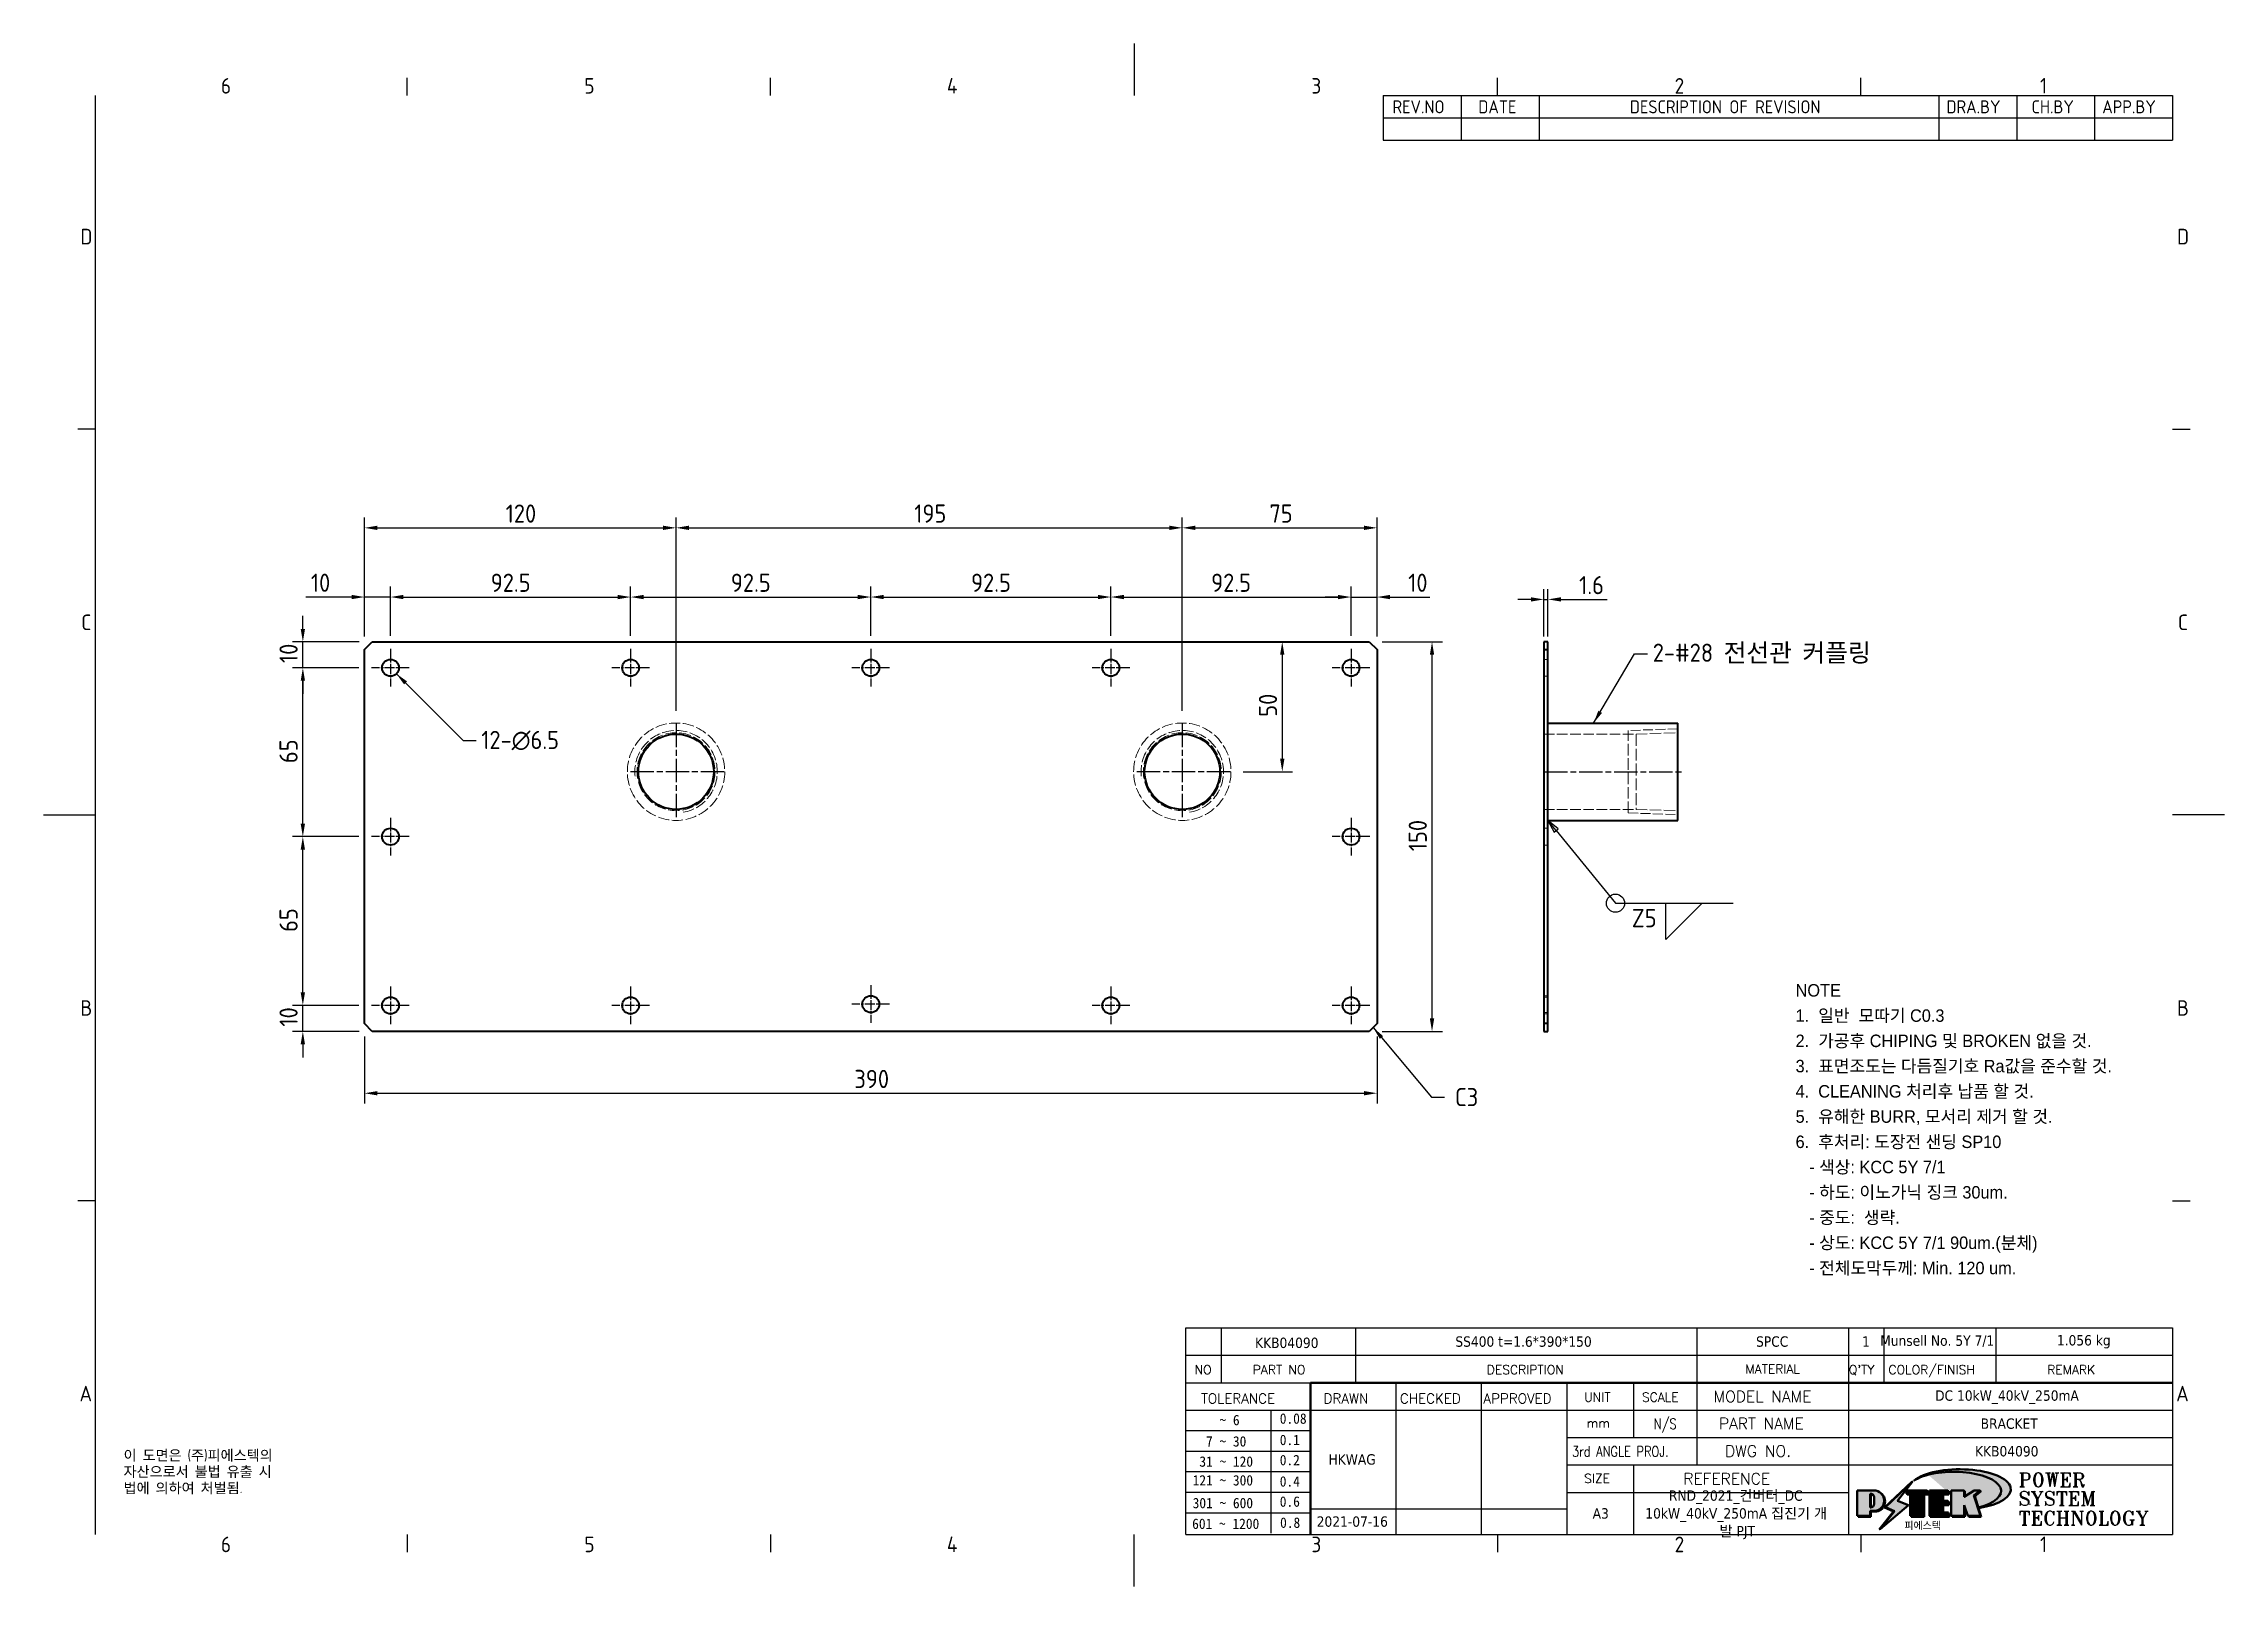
# Model space of a CAD drawing. Header units: millimetres. Extents: x 0 to 840, y 0 to 594.
import ezdxf
from ezdxf.enums import TextEntityAlignment as Align

# ---------------------------------------------------------------- set-up
doc = ezdxf.new("R2010")
doc.units = ezdxf.units.MM
doc.header["$LTSCALE"] = 2
doc.linetypes.add('CHAIN', pattern=[0.35429999999999995, 0.2362, -0.0295, 0.0591, -0.0295])
doc.linetypes.add('DASHED', pattern=[0.2067, 0.1654, -0.0413])
doc.layers.get('0').update_dxf_attribs({"color": 3, "lineweight": 25})
for name, color, linetype, lineweight in [('가려진 것(ISO)', 2, 'DASHED', 18), ('가시적인 것(ISO)', 3, 'Continuous', 40), ('경계(ISO)', 7, 'Continuous', 25), ('기호(ISO)', 5, 'Continuous', 25), ('제목(ISO)', 5, 'Continuous', 50), ('중심 표식(ISO)', 1, 'Continuous', 25), ('중심선(ISO)', 1, 'Continuous', 25), ('치수(ISO)', 2, 'Continuous', 25), ('해치(ISO)', 7, 'Continuous', 18)]:
    doc.layers.add(name, color=color, linetype=linetype, lineweight=lineweight)
doc.styles.add('HAN_291', font='')
doc.styles.add('HAN_370', font='', dxfattribs={"width": 2})
doc.styles.add('ISO Proportional', font='arial.ttf')
doc.styles.add('ISO ProportionalPSTEK', font='isocp.shx')
doc.styles.add('RC_284', font='ROMANC.shx')
doc.styles.add('RC_287', font='ROMANC.shx')
doc.styles.add('RC_292', font='ROMANC.shx')
doc.styles.add('ROMANT_294', font='romant.shx')
doc.styles.add('문자 텍스트_PSTEK_POSCO', font='isocp.shx')
doc.styles.add('치수 텍스트_PSTEK_POSCO', font='isocp.shx')
doc.styles.add('텍스트 스타일198', font='tahoma.ttf')
doc.styles.add('텍스트 스타일333', font='ROMANC.shx', dxfattribs={"width": 0.800000011920929})
doc.styles.get('HAN_291').set_extended_font_data('GulimChe')
doc.styles.get('HAN_370').set_extended_font_data('GulimChe')
doc.dimstyles.new('치수_PSTEK_POSCO', dxfattribs={"dimscale": 2, "dimtxt": 3.5, "dimasz": 2.5, "dimexe": 2, "dimexo": 2.5, "dimgap": 1, "dimtad": 1, "dimrnd": 1e-08, "dimdsep": 46, "dimtxsty": '치수 텍스트_PSTEK_POSCO', "dimcen": 0.09, "dimdle": 10, "dimclrd": 7, "dimclre": 7, "dimclrt": 2, "dimadec": 1, "dimazin": 2, "dimtfac": 1, "dimtmove": 0, "dimatfit": 3, "dimfxl": 0, "dimtolj": 1, "dimlwd": -1, "dimlwe": -1, "dimarcsym": 0})
doc.dimstyles.new('치수_PSTEK_POSCO$7', dxfattribs={"dimscale": 2, "dimtxt": 3.5, "dimasz": 2.5, "dimexe": 2, "dimexo": 2.5, "dimgap": 1, "dimtad": 1, "dimrnd": 1e-08, "dimdsep": 46, "dimtxsty": '치수 텍스트_PSTEK_POSCO', "dimcen": 0.09, "dimdle": 10, "dimclrd": 7, "dimclre": 7, "dimclrt": 2, "dimadec": 1, "dimazin": 2, "dimtfac": 1, "dimtmove": 0, "dimatfit": 3, "dimfxl": 0, "dimtolj": 1, "dimlwd": -1, "dimlwe": -1, "dimarcsym": 0})

msp = doc.modelspace()

# ---------------------------------------------------------------- texts
at = {"layer": '기호(ISO)', "color": 2, "insert": (619.8200959962595, 359.1092602448742), "char_height": 6.99999988079071, "width": 99.8438549041748, "attachment_point": 4, "style": '치수 텍스트_PSTEK_POSCO'}
msp.add_mtext('{\\fISOCP|b0|i0;\\H7.0000;2-#28 전선관 커플링}', dxfattribs=at)
at = {"layer": '기호(ISO)', "color": 2, "insert": (168.5737231946476, 325.6694942348807), "char_height": 6.99999988079071, "width": 36.21146707534791, "attachment_point": 4, "line_spacing_factor": 0.612500011920929, "style": '치수 텍스트_PSTEK_POSCO'}
msp.add_mtext('{12-\\fAIGDT|b0|i0;\\H7.0000;n\\fisocp|b0|i0;\\H7.0000;6.5}', dxfattribs=at)
at = {"layer": '기호(ISO)', "color": 2, "insert": (543.6522435617056, 188.3825110114192), "char_height": 6.99999988079071, "attachment_point": 4, "style": '치수 텍스트_PSTEK_POSCO'}
msp.add_mtext('{C3}', dxfattribs=at)
at = {"layer": '기호(ISO)', "color": 7, "insert": (30.78925080976877, 52.45654487984861), "char_height": 4.000000059604645, "width": 102.480276521085, "attachment_point": 1, "line_spacing_factor": 0.9442214369773865, "style": '문자 텍스트_PSTEK_POSCO'}
msp.add_mtext('{이 도면은 (주)피에스텍의\\P자산으로서 불법 유출 시 \\P법에 의하여 처벌됨.}', dxfattribs=at)

# ---------------------------------------------------------------- blocks, each defined once
blk = doc.blocks.new('경계 Default Border')
at = {"layer": '경계(ISO)'}
for p, q in [((70, 287.0000076293945), (70, 290.4000091552734)), ((140, 287.0000076293945), (140, 290.4000091552734)), ((280, 287.0000076293945), (280, 290.4000091552734)), ((350, 287.0000076293945), (350, 290.4000091552734)), ((10, 222.7499961853027), (6.599999666213989, 222.7499961853027)), ((410, 222.7499961853027), (413.4000015258789, 222.7499961853027)), ((10, 74.25000190734863), (6.599999666213989, 74.25000190734863)), ((410, 74.25000190734863), (413.4000015258789, 74.25000190734863)), ((70, 10), (70, 6.599999666213989)), ((140, 10), (140, 6.599999666213989)), ((280, 10), (280, 6.599999666213989)), ((350, 10), (350, 6.599999666213989))]:
    blk.add_line(p, q, dxfattribs=at)
at = {"layer": '경계(ISO)', "flags": 128}
for points in [[(210, 297.0000076293945), (210, 287.0000076293945)], [(10, 10), (10, 287.0000076293945)], [(0, 148.5000038146973), (10, 148.5000038146973)], [(420, 148.5000038146973), (410, 148.5000038146973)], [(210, 0), (210, 10)]]:
    blk.add_lwpolyline(points, dxfattribs=at)
at = {"layer": '경계(ISO)', "color": 2, "char_height": 3.00000011920929, "attachment_point": 7, "style": '문자 텍스트_PSTEK_POSCO'}
for s, insert in [('6', (34.14453946055966, 287.3713945155963)), ('5', (104.1445394605597, 287.3713945155963)), ('4', (173.9734701308116, 287.4)), ('3', (244.1685395229535, 287.3713945155963)), ('2', (314.127739416884, 287.3713945155963)), ('1', (384.4860661041481, 287.4)), ('D', (7.078270083685684, 258.3463944559917)), ('D', (410.878270202895, 258.3463944559917)), ('C', (7.244539400955009, 184.0963944559917)), ('C', (411.0445395201643, 184.0963944559917)), ('B', (7.078270083685684, 109.8463944559917)), ('B', (410.878270202895, 109.8463944559917)), ('A', (6.914400698149937, 35.61784856929444)), ('A', (410.7144008173592, 35.61784856929444)), ('6', (34.14453946055966, 6.57139439638704)), ('5', (104.1445394605597, 6.57139439638704)), ('4', (173.9734701308116, 6.59999988079071)), ('3', (244.1685395229535, 6.57139439638704)), ('2', (314.127739416884, 6.57139439638704)), ('1', (384.4860661041481, 6.59999988079071))]:
    blk.add_mtext(s, dxfattribs=dict(at, insert=insert))
blk = doc.blocks.new('제목 블록 PSTEK')
for color, points in [(252, [(317.2195697678507, 17.0593801673321), (322.0326348870767, 21.62682475217465), (322.2781991042243, 21.94392121864296), (317.0471853425802, 16.97985676345368), (318.7512090904202, 16.1899260703855), (316.0018030350395, 12.71868385740789), (316.3356552234328, 13.00206718743325), (318.9235935156908, 16.2694494742633)]), (5, [(321.6183518841322, 17.4193704504104), (319.5281351041078, 18.24969419629727), (322.4505835294948, 22.02344462252142), (317.2195697678507, 17.0593801673321), (318.9235935156908, 16.2694494742633), (316.1741874603099, 12.79820726128571)]), (1, [(324.4839107253602, 19.60711530335299), (325.2419748254881, 19.60711530335299), (325.2419748254881, 20.25857663940324), (321.2266040451076, 20.25857663940324), (321.2266040451076, 19.60711530335299), (321.9846681452406, 19.60711530335299), (321.9846681452406, 15.3430047401139), (324.4839107253602, 15.3430047401139)]), (252, [(321.9846681452406, 19.60711530335299), (321.4042753185749, 19.60711530335299), (321.4042753185749, 19.45905590879572), (321.9846681452406, 19.45905590879572)]), (252, [(324.6615819988275, 19.45905590879572), (325.4196460989604, 19.45905590879572), (325.4196460989604, 20.11051724484596), (325.2419748254881, 20.11051724484596), (325.2419748254881, 19.60711530335299), (324.4839107253602, 19.60711530335299), (324.4839107253602, 15.3430047401139), (322.1623394187076, 15.3430047401139), (322.1623394187076, 15.19494534555726), (324.6615819988275, 15.19494534555726)]), (1, [(329.2277337269622, 20.25857663940324), (325.65654113025, 20.25857663940324), (325.65654113025, 15.3430047401139), (329.3580259941756, 15.3430047401139), (329.3580259941756, 15.9944660761648), (328.1137701654877, 15.9944660761648), (328.1137701654877, 17.56360607323003), (329.2277337269622, 17.56360607323003), (329.2277337269622, 18.25543873810179), (328.1137701654877, 18.25543873810179), (328.1137701654877, 19.60711530335299), (329.2277337269622, 19.60711530335299)]), (252, [(328.2914414389548, 19.45905590879572), (329.4054050004294, 19.45905590879572), (329.4054050004294, 20.11051724484596), (329.2277337269622, 20.11051724484596), (329.2277337269622, 19.60711530335299), (328.1137701654877, 19.60711530335299), (328.1137701654877, 18.25543873810179), (328.2914414389548, 18.25543873810179)]), (252, [(328.2914414389548, 17.41554667867274), (329.4054050004294, 17.41554667867274), (329.4054050004294, 18.10737934354514), (329.2277337269622, 18.10737934354514), (329.2277337269622, 17.56360607323003), (328.1137701654877, 17.56360607323003), (328.1137701654877, 15.9944660761648), (328.2914414389548, 15.9944660761648)]), (1, [(332.3312149849806, 20.25857663940324), (329.8592894925411, 20.25857663940324), (329.8592894925411, 15.3430047401139), (332.3312149849806, 15.3430047401139), (332.3312149849806, 17.4318630164523), (333.0701931098801, 15.3430047401139), (335.4855464857051, 15.3430047401139), (334.2514536401189, 19.30614745124769), (335.4379594596742, 20.25857663940324), (334.3071782107978, 20.25857663940324), (332.3312149849806, 18.99741471888304)]), (252, [(332.5088862584528, 16.92964231796647), (332.3312149849806, 17.43186301645164), (332.3312149849806, 15.3430047401139), (330.0369607660135, 15.3430047401139), (330.0369607660135, 15.19494534555726), (332.5088862584528, 15.19494534555726)]), (252, [(332.5088862584528, 20.1105172448466), (332.3312149849806, 20.1105172448466), (332.3312149849806, 18.99741471888368), (332.5088862584528, 19.11081371413894)]), (252, [(335.6156307331414, 20.11051724484596), (335.2535118015555, 20.11051724484596), (334.2514536401189, 19.30614745124769), (335.4855464857051, 15.3430047401139), (333.1954852176545, 15.3430047401139), (333.2478643833523, 15.19494534555726), (335.6632177591723, 15.19494534555726), (334.4291249135862, 19.15808805669106)]), (252, [(329.5356972676428, 15.8464066816075), (329.3580259941756, 15.8464066816075), (329.3580259941756, 15.3430047401139), (325.8342124037171, 15.3430047401139), (325.8342124037171, 15.19494534555726), (329.5356972676428, 15.19494534555726)])]:
    blk.add_hatch(color=color).paths.add_polyline_path(points)
h = blk.add_hatch(color=1)
edge = h.paths.add_edge_path(flags=0)
edge.add_line((314.2242174273352, 19.60711530335299), (314.2242174273352, 17.00126995915134))
edge.add_line((314.2242174273352, 17.00126995915134), (314.3485873187598, 17.00126995915134))
edge.add_arc((314.3485873187598, 17.6527312952023), 0.6514613360509371, 270, 360)
edge.add_line((315.0000486548106, 17.6527312952023), (315.0000486548106, 18.95565396730211))
edge.add_arc((314.3485873187598, 18.95565396730212), 0.6514613360508712, 0, 90)
edge.add_line((314.3485873187598, 19.60711530335299), (314.2242174273352, 19.60711530335299))
edge = h.paths.add_edge_path()
edge.add_arc((314.9847713324306, 18.28938669179658), 1.969189947606664, 269.9999999999959, 450)
edge.add_line((314.9847713324306, 20.25857663940318), (311.7664314776902, 20.25857663940324))
edge.add_line((311.7664314776902, 20.25857663940324), (311.7664314776902, 15.3430047401139))
edge.add_line((311.7664314776902, 15.3430047401139), (314.2242174273352, 15.3430047401139))
edge.add_line((314.2242174273352, 15.3430047401139), (314.2242174273352, 16.32019674418991))
edge.add_line((314.2242174273352, 16.32019674418991), (314.9847713324307, 16.32019674418991))
h = blk.add_hatch(color=252)
edge = h.paths.add_edge_path()
edge.add_arc((314.9847713324309, 18.28938669179657), 1.969189947606666, 270, 406.8278729790604)
edge.add_arc((315.1624426058984, 18.1413272972396), 1.969189947606962, -90, 53.560984836317004, ccw=False)
edge.add_line((315.1624426058984, 16.17213734963263), (314.4018887008024, 16.17213734963263))
edge.add_line((314.4018887008024, 16.17213734963263), (314.4018887008024, 15.19494534555726))
edge.add_line((314.4018887008024, 15.19494534555726), (311.9441027511573, 15.19494534555726))
edge.add_line((311.9441027511573, 15.19494534555726), (311.9441027511573, 15.3430047401139))
edge.add_line((311.9441027511573, 15.3430047401139), (314.2242174273352, 15.3430047401139))
edge.add_line((314.2242174273352, 15.3430047401139), (314.2242174273352, 16.32019674418991))
edge.add_line((314.2242174273352, 16.32019674418991), (314.9847713324309, 16.32019674418991))
h = blk.add_hatch(color=252)
edge = h.paths.add_edge_path()
edge.add_line((314.4018887008024, 19.45905590879572), (314.5262585922315, 19.45905590879572))
edge.add_arc((314.5262585922314, 18.80759457274939), 0.6514613360463194, 60.4189348879147, 90.00000000000318, ccw=False)
edge.add_arc((314.3485873187602, 18.95565396730057), 0.6514613360524251, 39.96992292766206, 90.00000000009999)
edge.add_line((314.3485873187591, 19.60711530335307), (314.2242174273352, 19.60711530335298))
edge.add_line((314.2242174273352, 19.60711530335299), (314.2242174273352, 17.00126995915134))
edge.add_line((314.2242174273352, 17.00126995915134), (314.3485873187591, 17.00126995915134))
edge.add_arc((314.3485873187568, 17.652731295233), 0.6514613360816299, 270.0000000002, 274.6930825552478)
edge.add_line((314.4018887008024, 17.0034541317032), (314.4018887008024, 19.45905590879572))
at = {"layer": '해치(ISO)'}
h = blk.add_hatch(color=140, dxfattribs=at)
edge = h.paths.add_edge_path()
edge.add_ellipse((330.3660919371412, 20.15576403068321), major_axis=(9.100907360794343, 0), ratio=0.4069904968023172, start_angle=301.3098473703837, end_angle=507.7436900681698)
edge.add_ellipse((331.5340919371412, 20.4634168429492), major_axis=(-9.82350664112931, 0), ratio=0.3942600559756514, start_angle=111.51207141178469, end_angle=334.47025347086895, ccw=False)
edge.add_line((335.1363447531188, 16.8601935978785), (335.0955236905705, 16.99119398620872))
at = {"color": 180}
for p, q in [((182.475792979055, 11.79100474011392), (182.4757929790549, 51.56524660363496)), ((182.4757929790549, 51.56524660363496), (372.4757929537551, 51.56524660363496)), ((189.2651435055721, 51.56524660363496), (189.2651435055722, 41.00524660363494)), ((215.2152739891528, 41.00524660363494), (215.2152739891528, 51.56524660363496)), ((280.8758854511282, 51.56524660363496), (280.8758854511282, 41.00524660363494)), ((310.0881549537552, 51.56524660363496), (310.0881549537553, 41.00524660363494)), ((316.9044520275131, 51.56524660363496), (316.9044520275127, 41.00524660363494)), ((338.4566026226726, 51.56524660363496), (338.4566026226727, 41.00524660363494)), ((372.4757929537551, 51.56524660363496), (372.4757929537551, 11.79100474011389)), ((182.475792979055, 46.2852466036349), (372.4757929537551, 46.28524660363492)), ((182.475792979055, 41.00524660363493), (206.451475290024, 41.00524660363493)), ((222.9401812389276, 11.79100474011392), (222.9401812389276, 41.00524660363494)), ((239.4288871878316, 11.79100474011392), (239.4288871878316, 41.00524660363494)), ((255.9175931367356, 11.79100474011392), (255.9175931367356, 41.00524660363494)), ((268.6918866058747, 41.00524660363494), (268.6918866058747, 30.44524660363498)), ((280.8758854511282, 41.00524660363494), (280.8758854511282, 25.16524660363502)), ((310.088154953755, 41.00524660363494), (310.088154953755, 11.79100474011392)), ((182.475792979055, 35.72524660363497), (206.451475290024, 35.72524660363497)), ((198.8621818849491, 12.02524660363491), (198.8621818849491, 35.72524660363497)), ((206.451475290024, 35.72524660363497), (372.4757929537551, 35.72524660363497)), ((182.475792979055, 31.77524660363492), (206.451475290024, 31.77524660363492)), ((255.917593136736, 30.44524660363498), (372.4757929537552, 30.44524660363501)), ((182.475792979055, 27.82524660363487), (206.451475290024, 27.82524660363487)), ((182.475792979055, 23.87524660363505), (206.451475290024, 23.87524660363505)), ((255.9175931367359, 25.16524660363502), (372.4757929537552, 25.165246603635)), ((268.6918866058744, 25.16524660363502), (268.6918866058744, 11.79100474011392)), ((182.475792979055, 19.92524660363478), (206.451475290024, 19.92524660363478)), ((255.9175931367359, 19.88524660363481), (310.0881549537553, 19.88524660363481)), ((182.475792979055, 15.97524660363496), (206.451475290024, 15.97524660363496)), ((206.451475290024, 16.74100474011396), (255.9175931367359, 16.74100474011396)), ((182.475792979055, 11.79100474011392), (372.4757929537551, 11.79100474011389))]:
    blk.add_line(p, q, dxfattribs=at)
at = {"color": 7, "lineweight": 50}
for p, q in [((206.4514752900237, 11.79100474011392), (206.4514752900237, 41.00524660363494)), ((206.451475290024, 41.00524660363494), (372.4757929537551, 41.00524660363496))]:
    blk.add_line(p, q, dxfattribs=at)
at = {"color": 7}
for p, q in [((322.2781991042243, 21.94392121864296), (317.0471853425802, 16.97985676345368)), ((322.4505835294948, 22.02344462252142), (317.2195697678507, 17.0593801673321)), ((317.2195697678507, 17.0593801673321), (322.0326348870767, 21.62682475217465)), ((319.5281351041078, 18.24969419629727), (322.4505835294948, 22.02344462252142)), ((322.0326348870767, 21.62682475217465), (322.2781991042243, 21.94392121864296)), ((311.7664314776902, 20.25900474011391), (311.7664314776902, 15.34300474011391)), ((314.9847713324309, 20.25857663940324), (311.7664314776902, 20.25857663940324)), ((314.9847713324309, 20.25857663940324), (311.7664314776902, 20.25857663940324)), ((311.7664314776902, 20.25857663940324), (311.7664314776902, 15.3430047401139)), ((314.2242174273352, 17.00126995915134), (314.2242174273352, 19.60711530335299)), ((314.2242174273352, 19.60711530335299), (314.3485873187591, 19.60711530335299)), ((314.3485873187591, 19.60711530335299), (314.2242174273352, 19.60711530335299)), ((314.2242174273352, 19.60711530335299), (314.2242174273352, 17.00126995915134)), ((314.2242174273352, 17.00126995915134), (314.2242174273352, 19.60711530335299)), ((314.2242174273352, 19.60711530335299), (314.3485873187591, 19.60711530335299)), ((314.3485873187591, 17.00126995915134), (314.2242174273352, 17.00126995915134)), ((314.2242174273352, 17.00126995915134), (314.3485873187591, 17.00126995915134)), ((314.3485873187591, 17.00126995915134), (314.2242174273352, 17.00126995915134)), ((314.4018887008024, 19.45905590879572), (314.5262585922314, 19.45905590879572)), ((314.4018887008024, 17.0034541317032), (314.4018887008024, 19.45905590879572)), ((315.0000486548106, 18.95565396730275), (315.0000486548106, 17.65273129520161)), ((315.0000486548106, 18.95565396730275), (315.0000486548106, 17.65273129520161)), ((316.1741874603099, 12.79820726128571), (321.6183518841322, 17.4193704504104)), ((317.0471853425802, 16.97985676345368), (318.7512090904202, 16.1899260703855)), ((318.9235935156908, 16.2694494742633), (317.2195697678507, 17.0593801673321)), ((317.2195697678507, 17.0593801673321), (318.9235935156908, 16.2694494742633)), ((321.6183518841322, 17.4193704504104), (319.5281351041078, 18.24969419629727)), ((325.2419748254881, 20.25857663940324), (321.2266040451076, 20.25857663940324)), ((321.2266040451076, 20.25857663940324), (321.2266040451076, 19.60711530335299)), ((325.2419748254881, 20.25857663940324), (321.2266040451076, 20.25857663940324)), ((321.2266040451076, 20.25857663940324), (321.2266040451076, 19.60711530335299)), ((321.2266040451076, 19.60711530335299), (321.9846681452406, 19.60711530335299)), ((321.2266040451076, 19.60711530335299), (321.9846681452406, 19.60711530335299)), ((321.4042753185749, 19.60711530335299), (321.4042753185749, 19.45905590879572)), ((321.9846681452406, 19.60711530335299), (321.4042753185749, 19.60711530335299)), ((321.4042753185749, 19.45905590879572), (321.9846681452406, 19.45905590879572)), ((321.9846681452406, 19.60711530335299), (321.9846681452406, 15.3430047401139)), ((321.9846681452406, 19.45905590879572), (321.9846681452406, 19.60711530335299)), ((321.9846681452406, 19.60711530335299), (321.9846681452406, 15.3430047401139)), ((324.4839107253602, 19.60711530335299), (325.2419748254881, 19.60711530335299)), ((324.4839107253602, 15.3430047401139), (324.4839107253602, 19.60711530335299)), ((325.2419748254881, 19.60711530335299), (324.4839107253602, 19.60711530335299)), ((324.4839107253602, 19.60711530335299), (324.4839107253602, 15.3430047401139)), ((324.4839107253602, 19.60711530335299), (325.2419748254881, 19.60711530335299)), ((324.4839107253602, 15.3430047401139), (324.4839107253602, 19.60711530335299)), ((324.6615819988275, 19.45905590879572), (325.4196460989604, 19.45905590879572)), ((324.6615819988275, 15.19494534555726), (324.6615819988275, 19.45905590879572)), ((325.2419748254881, 19.60711530335299), (325.2419748254881, 20.25857663940324)), ((325.2419748254881, 19.60711530335299), (325.2419748254881, 20.25857663940324)), ((325.4196460989604, 20.11051724484596), (325.2419748254881, 20.11051724484596)), ((325.2419748254881, 20.11051724484596), (325.2419748254881, 19.60711530335299)), ((325.4196460989604, 19.45905590879572), (325.4196460989604, 20.11051724484596)), ((329.2277337269622, 20.25857663940324), (325.65654113025, 20.25857663940324)), ((325.65654113025, 20.25857663940324), (325.65654113025, 15.3430047401139)), ((325.65654113025, 20.25857663940324), (325.65654113025, 15.3430047401139)), ((329.2277337269622, 20.25857663940324), (325.65654113025, 20.25857663940324)), ((328.1137701654877, 18.25543873810179), (328.1137701654877, 19.60711530335299)), ((328.1137701654877, 19.60711530335299), (329.2277337269622, 19.60711530335299)), ((329.2277337269622, 19.60711530335299), (328.1137701654877, 19.60711530335299)), ((328.1137701654877, 19.60711530335299), (328.1137701654877, 18.25543873810179)), ((328.1137701654877, 18.25543873810179), (328.1137701654877, 19.60711530335299)), ((328.1137701654877, 19.60711530335299), (329.2277337269622, 19.60711530335299)), ((329.2277337269622, 18.25543873810179), (328.1137701654877, 18.25543873810179)), ((328.1137701654877, 18.25543873810179), (328.2914414389548, 18.25543873810179)), ((329.2277337269622, 18.25543873810179), (328.1137701654877, 18.25543873810179)), ((328.1137701654877, 17.56360607323003), (329.2277337269622, 17.56360607323003)), ((328.1137701654877, 15.9944660761648), (328.1137701654877, 17.56360607323003)), ((329.2277337269622, 17.56360607323003), (328.1137701654877, 17.56360607323003)), ((328.1137701654877, 17.56360607323003), (328.1137701654877, 15.9944660761648)), ((328.1137701654877, 17.56360607323003), (329.2277337269622, 17.56360607323003)), ((328.1137701654877, 15.9944660761648), (328.1137701654877, 17.56360607323003)), ((328.2914414389548, 18.25543873810179), (328.2914414389548, 19.45905590879572)), ((328.2914414389548, 19.45905590879572), (329.4054050004294, 19.45905590879572)), ((328.2914414389548, 15.9944660761648), (328.2914414389548, 17.41554667867274)), ((328.2914414389548, 17.41554667867274), (329.4054050004294, 17.41554667867274)), ((329.2277337269622, 19.60711530335299), (329.2277337269622, 20.25857663940324)), ((329.2277337269622, 19.60711530335299), (329.2277337269622, 20.25857663940324)), ((329.4054050004294, 20.11051724484596), (329.2277337269622, 20.11051724484596)), ((329.2277337269622, 20.11051724484596), (329.2277337269622, 19.60711530335299)), ((329.2277337269622, 17.56360607323003), (329.2277337269622, 18.25543873810179)), ((329.2277337269622, 17.56360607323003), (329.2277337269622, 18.25543873810179)), ((329.4054050004294, 18.10737934354514), (329.2277337269622, 18.10737934354514)), ((329.2277337269622, 18.10737934354514), (329.2277337269622, 17.56360607323003)), ((329.4054050004294, 19.45905590879572), (329.4054050004294, 20.11051724484596)), ((329.4054050004294, 17.41554667867274), (329.4054050004294, 18.10737934354514)), ((332.3312149849806, 20.25857663940324), (329.8592894925411, 20.25857663940324)), ((329.8592894925411, 20.25857663940324), (329.8592894925411, 15.3430047401139)), ((329.8592894925411, 20.25857663940324), (329.8592894925411, 15.3430047401139)), ((332.3312149849806, 20.25857663940324), (329.8592894925411, 20.25857663940324)), ((334.3071782107978, 20.25857663940324), (332.3312149849806, 18.99741471888304)), ((332.3312149849806, 18.99741471888304), (332.3312149849806, 20.25857663940324)), ((334.3071782107978, 20.25857663940324), (332.3312149849806, 18.99741471888304)), ((332.3312149849806, 18.99741471888304), (332.3312149849806, 20.25857663940324)), ((332.5088862584528, 20.1105172448466), (332.3312149849806, 20.1105172448466)), ((332.3312149849806, 20.1105172448466), (332.3312149849806, 18.99741471888368)), ((332.3312149849806, 18.99741471888368), (332.5088862584528, 19.11081371413894)), ((332.3312149849806, 17.4318630164523), (333.0701931098801, 15.3430047401139)), ((332.3312149849806, 15.3430047401139), (332.3312149849806, 17.4318630164523)), ((332.5088862584528, 16.92964231796647), (332.3312149849806, 17.43186301645164)), ((332.3312149849806, 17.43186301645164), (332.3312149849806, 15.3430047401139)), ((332.3312149849806, 17.4318630164523), (333.0701931098801, 15.3430047401139)), ((332.3312149849806, 15.3430047401139), (332.3312149849806, 17.4318630164523)), ((332.5088862584528, 19.11081371413894), (332.5088862584528, 20.1105172448466)), ((332.5088862584528, 15.19494534555726), (332.5088862584528, 16.92964231796647)), ((334.2514536401189, 19.30614745124769), (335.4379594596742, 20.25857663940324)), ((334.2514536401189, 19.30614745124769), (335.4379594596742, 20.25857663940324)), ((335.2535118015555, 20.11051724484596), (334.2514536401189, 19.30614745124769)), ((335.4855464857051, 15.3430047401139), (334.2514536401189, 19.30614745124769)), ((334.2514536401189, 19.30614745124769), (335.4855464857051, 15.3430047401139)), ((335.4855464857051, 15.3430047401139), (334.2514536401189, 19.30614745124769)), ((335.4379594596742, 20.25857663940324), (334.3071782107978, 20.25857663940324)), ((335.4379594596742, 20.25857663940324), (334.3071782107978, 20.25857663940324)), ((334.4291249135862, 19.15808805669104), (335.6156307331414, 20.11051724484596)), ((335.6632177591723, 15.19494534555726), (334.4291249135862, 19.15808805669104)), ((335.6156307331414, 20.11051724484596), (335.2535118015555, 20.11051724484596)), ((345.0447381189468, 17.50375595811051), (344.9867755289346, 17.689895936919)), ((311.7664314776902, 15.3430047401139), (314.2242174273352, 15.3430047401139)), ((311.7664314776902, 15.3430047401139), (314.2242174273352, 15.3430047401139)), ((314.2242174273352, 15.3430047401139), (311.9441027511573, 15.3430047401139)), ((311.9441027511573, 15.3430047401139), (311.9441027511573, 15.19494534555726)), ((311.9441027511573, 15.19494534555726), (314.4018887008024, 15.19494534555726)), ((314.2242174273352, 16.32019674418991), (314.9847713324309, 16.32019674418991)), ((314.2242174273352, 15.3430047401139), (314.2242174273352, 16.32019674418991)), ((314.9847713324309, 16.32019674418991), (314.2242174273352, 16.32019674418991)), ((314.2242174273352, 16.32019674418991), (314.2242174273352, 15.3430047401139)), ((314.2242174273352, 16.32019674418991), (314.9847713324309, 16.32019674418991)), ((314.2242174273352, 15.3430047401139), (314.2242174273352, 16.32019674418991)), ((314.4018887008024, 16.17213734963263), (315.162442605898, 16.17213734963263)), ((314.4018887008024, 15.19494534555726), (314.4018887008024, 16.17213734963263)), ((318.7512090904202, 16.1899260703855), (316.0018030350395, 12.71868385740789)), ((316.0018030350395, 12.71868385740789), (316.3356552234328, 13.00206718743325)), ((318.9235935156908, 16.2694494742633), (316.1741874603099, 12.79820726128571)), ((316.3356552234328, 13.00206718743325), (318.9235935156908, 16.2694494742633)), ((321.9846681452406, 15.3430047401139), (324.4839107253602, 15.3430047401139)), ((321.9846681452406, 15.3430047401139), (324.4839107253602, 15.3430047401139)), ((324.4839107253602, 15.3430047401139), (322.1623394187076, 15.3430047401139)), ((322.1623394187076, 15.3430047401139), (322.1623394187076, 15.19494534555726)), ((322.1623394187076, 15.19494534555726), (324.6615819988275, 15.19494534555726)), ((325.65654113025, 15.3430047401139), (329.3580259941756, 15.3430047401139)), ((325.65654113025, 15.3430047401139), (329.3580259941756, 15.3430047401139)), ((329.3580259941756, 15.3430047401139), (325.8342124037171, 15.3430047401139)), ((325.8342124037171, 15.3430047401139), (325.8342124037171, 15.19494534555726)), ((325.8342124037171, 15.19494534555726), (329.5356972676428, 15.19494534555726)), ((329.3580259941756, 15.9944660761648), (328.1137701654877, 15.9944660761648)), ((328.1137701654877, 15.9944660761648), (328.2914414389548, 15.9944660761648)), ((329.3580259941756, 15.9944660761648), (328.1137701654877, 15.9944660761648)), ((329.3580259941756, 15.3430047401139), (329.3580259941756, 15.9944660761648)), ((329.3580259941756, 15.3430047401139), (329.3580259941756, 15.9944660761648)), ((329.5356972676428, 15.8464066816075), (329.3580259941756, 15.8464066816075)), ((329.3580259941756, 15.8464066816075), (329.3580259941756, 15.3430047401139)), ((329.5356972676428, 15.19494534555726), (329.5356972676428, 15.8464066816075)), ((329.8592894925411, 15.3430047401139), (332.3312149849806, 15.3430047401139)), ((329.8592894925411, 15.3430047401139), (332.3312149849806, 15.3430047401139)), ((332.3312149849806, 15.3430047401139), (330.0369607660135, 15.3430047401139)), ((330.0369607660135, 15.3430047401139), (330.0369607660135, 15.19494534555726)), ((330.0369607660135, 15.19494534555726), (332.5088862584528, 15.19494534555726)), ((333.0701931098801, 15.3430047401139), (335.4855464857051, 15.3430047401139)), ((333.0701931098801, 15.3430047401139), (335.4855464857051, 15.3430047401139)), ((335.4855464857051, 15.3430047401139), (333.1954852176545, 15.3430047401139)), ((333.1954852176545, 15.3430047401139), (333.2478643833523, 15.19494534555726)), ((333.2478643833523, 15.19494534555726), (335.6632177591723, 15.19494534555726))]:
    blk.add_line(p, q, dxfattribs=at)
at = {"color": 5}
for p, q in [((322.4505835294948, 22.02344462252142), (317.2195697678507, 17.0593801673321)), ((319.5281351041078, 18.24969419629727), (322.4505835294948, 22.02344462252142)), ((316.1741874603099, 12.79820726128571), (321.6183518841322, 17.4193704504104)), ((317.2195697678507, 17.0593801673321), (318.9235935156908, 16.2694494742633)), ((321.6183518841322, 17.4193704504104), (319.5281351041078, 18.24969419629727)), ((318.9235935156908, 16.2694494742633), (316.1741874603099, 12.79820726128571))]:
    blk.add_line(p, q, dxfattribs=at)
at = {"color": 1}
for p, q in [((314.9847713324309, 20.25857663940324), (311.7664314776902, 20.25857663940324)), ((311.7664314776902, 20.25857663940324), (311.7664314776902, 15.3430047401139)), ((314.2242174273352, 17.00126995915134), (314.2242174273352, 19.60711530335299)), ((314.2242174273352, 19.60711530335299), (314.3485873187591, 19.60711530335299)), ((314.3485873187591, 17.00126995915134), (314.2242174273352, 17.00126995915134)), ((315.0000486548106, 18.95565396730275), (315.0000486548106, 17.65273129520161)), ((325.2419748254881, 20.25857663940324), (321.2266040451076, 20.25857663940324)), ((321.2266040451076, 20.25857663940324), (321.2266040451076, 19.60711530335299)), ((321.2266040451076, 19.60711530335299), (321.9846681452406, 19.60711530335299)), ((321.9846681452406, 19.60711530335299), (321.9846681452406, 15.3430047401139)), ((324.4839107253602, 19.60711530335299), (325.2419748254881, 19.60711530335299)), ((324.4839107253602, 15.3430047401139), (324.4839107253602, 19.60711530335299)), ((325.2419748254881, 19.60711530335299), (325.2419748254881, 20.25857663940324)), ((329.2277337269622, 20.25857663940324), (325.65654113025, 20.25857663940324)), ((325.65654113025, 20.25857663940324), (325.65654113025, 15.3430047401139)), ((328.1137701654877, 18.25543873810179), (328.1137701654877, 19.60711530335299)), ((328.1137701654877, 19.60711530335299), (329.2277337269622, 19.60711530335299)), ((329.2277337269622, 18.25543873810179), (328.1137701654877, 18.25543873810179)), ((328.1137701654877, 17.56360607323003), (329.2277337269622, 17.56360607323003)), ((328.1137701654877, 15.9944660761648), (328.1137701654877, 17.56360607323003)), ((329.2277337269622, 19.60711530335299), (329.2277337269622, 20.25857663940324)), ((329.2277337269622, 17.56360607323003), (329.2277337269622, 18.25543873810179)), ((332.3312149849806, 20.25857663940324), (329.8592894925411, 20.25857663940324)), ((329.8592894925411, 20.25857663940324), (329.8592894925411, 15.3430047401139)), ((334.3071782107978, 20.25857663940324), (332.3312149849806, 18.99741471888304)), ((332.3312149849806, 18.99741471888304), (332.3312149849806, 20.25857663940324)), ((332.3312149849806, 17.4318630164523), (333.0701931098801, 15.3430047401139)), ((332.3312149849806, 15.3430047401139), (332.3312149849806, 17.4318630164523)), ((334.2514536401189, 19.30614745124769), (335.4379594596742, 20.25857663940324)), ((335.4855464857051, 15.3430047401139), (334.2514536401189, 19.30614745124769)), ((335.4379594596742, 20.25857663940324), (334.3071782107978, 20.25857663940324)), ((311.7664314776902, 15.3430047401139), (314.2242174273352, 15.3430047401139)), ((314.2242174273352, 16.32019674418991), (314.9847713324309, 16.32019674418991)), ((314.2242174273352, 15.3430047401139), (314.2242174273352, 16.32019674418991)), ((321.9846681452406, 15.3430047401139), (324.4839107253602, 15.3430047401139)), ((325.65654113025, 15.3430047401139), (329.3580259941756, 15.3430047401139)), ((329.3580259941756, 15.9944660761648), (328.1137701654877, 15.9944660761648)), ((329.3580259941756, 15.3430047401139), (329.3580259941756, 15.9944660761648)), ((329.8592894925411, 15.3430047401139), (332.3312149849806, 15.3430047401139)), ((333.0701931098801, 15.3430047401139), (335.4855464857051, 15.3430047401139))]:
    blk.add_line(p, q, dxfattribs=at)
at = {"color": 7}
for centre, radius, start, end in [((314.3485873187598, 18.95565396730211), 0.6514613360508712, 0, 90), ((314.3485873187602, 18.95565396730057), 0.6514613360524251, 39.96992292766117, 90), ((314.3485873187598, 18.95565396730212), 0.6514613360508712, 0, 90), ((314.3485873187597, 17.65273129520228), 0.6514613360509381, 270, 0), ((314.3485873187598, 17.6527312952023), 0.6514613360509381, 270, 0), ((314.3485873187568, 17.652731295233), 0.6514613360816299, 270, 274.6930825552478), ((314.5262585922314, 18.80759457274939), 0.6514613360463193, 60.41893488791137, 90), ((314.9847713324309, 18.28938669179658), 1.969189947606665, 270, 90), ((314.9847713324309, 18.28938669179658), 1.969189947606665, 270, 90), ((314.9847713324307, 18.2893866917965), 1.969189947606594, 270, 46.82787297909833), ((315.1624426058984, 18.1413272972396), 1.969189947606961, 270, 53.56098483636067)]:
    blk.add_arc(centre, radius, start, end, dxfattribs=at)
at = {"color": 1}
for centre, radius, start, end in [((314.3485873187598, 18.95565396730211), 0.6514613360508712, 0, 90), ((314.3485873187598, 17.6527312952023), 0.6514613360509381, 270, 0), ((314.9847713324309, 18.28938669179657), 1.969189947606665, 270, 90)]:
    blk.add_arc(centre, radius, start, end, dxfattribs=at)
at = {"layer": '제목(ISO)', "lineweight": 18}
blk.add_line((182.475792979055, 35.72500474011393), (182.475792979055, 11.79100474011392), dxfattribs=at)
at = {"layer": '제목(ISO)'}
for p, q in [((322.2781991042243, 21.94392121864296), (317.0471853425802, 16.97985676345368)), ((322.4505835294948, 22.02344462252142), (317.2195697678507, 17.0593801673321)), ((317.2195697678507, 17.0593801673321), (322.0326348870767, 21.62682475217465)), ((319.5281351041078, 18.24969419629727), (322.4505835294948, 22.02344462252142)), ((322.0326348870767, 21.62682475217465), (322.2781991042243, 21.94392121864296)), ((314.9847713324306, 20.25857663940324), (311.7664314776902, 20.25857663940324)), ((311.7664314776902, 20.25857663940324), (311.7664314776902, 15.3430047401139)), ((314.2242174273352, 17.00126995915134), (314.2242174273352, 19.60711530335299)), ((314.2242174273352, 19.60711530335299), (314.3485873187598, 19.60711530335299)), ((314.3485873187591, 19.60711530335299), (314.2242174273352, 19.60711530335299)), ((314.2242174273352, 19.60711530335299), (314.2242174273352, 17.00126995915134)), ((314.3485873187598, 17.00126995915134), (314.2242174273352, 17.00126995915134)), ((314.2242174273352, 17.00126995915134), (314.3485873187591, 17.00126995915134)), ((314.4018887008024, 19.45905590879572), (314.5262585922314, 19.45905590879572)), ((314.4018887008024, 17.0034541317032), (314.4018887008024, 19.45905590879572)), ((315.0000486548106, 18.95565396730211), (315.0000486548106, 17.6527312952023)), ((316.1741874603099, 12.79820726128571), (321.6183518841322, 17.4193704504104)), ((317.0471853425802, 16.97985676345368), (318.7512090904202, 16.1899260703855)), ((317.2195697678507, 17.0593801673321), (318.9235935156908, 16.2694494742633)), ((318.9235935156908, 16.2694494742633), (317.2195697678507, 17.0593801673321)), ((321.6183518841322, 17.4193704504104), (319.5281351041078, 18.24969419629727)), ((325.2419748254881, 20.25857663940324), (321.2266040451076, 20.25857663940324)), ((321.2266040451076, 20.25857663940324), (321.2266040451076, 19.60711530335299)), ((321.2266040451076, 19.60711530335299), (321.9846681452406, 19.60711530335299)), ((321.9846681452406, 19.60711530335299), (321.4042753185749, 19.60711530335299)), ((321.4042753185749, 19.60711530335299), (321.4042753185749, 19.45905590879572)), ((321.4042753185749, 19.45905590879572), (321.9846681452406, 19.45905590879572)), ((321.9846681452406, 19.60711530335299), (321.9846681452406, 15.3430047401139)), ((321.9846681452406, 19.45905590879572), (321.9846681452406, 19.60711530335299)), ((324.4839107253602, 19.60711530335299), (325.2419748254881, 19.60711530335299)), ((324.4839107253602, 15.3430047401139), (324.4839107253602, 19.60711530335299)), ((325.2419748254881, 19.60711530335299), (324.4839107253602, 19.60711530335299)), ((324.4839107253602, 19.60711530335299), (324.4839107253602, 15.3430047401139)), ((324.6615819988275, 19.45905590879572), (325.4196460989604, 19.45905590879572)), ((324.6615819988275, 15.19494534555726), (324.6615819988275, 19.45905590879572)), ((325.2419748254881, 19.60711530335299), (325.2419748254881, 20.25857663940324)), ((325.4196460989604, 20.11051724484596), (325.2419748254881, 20.11051724484596)), ((325.2419748254881, 20.11051724484596), (325.2419748254881, 19.60711530335299)), ((325.4196460989604, 19.45905590879572), (325.4196460989604, 20.11051724484596)), ((329.2277337269622, 20.25857663940324), (325.65654113025, 20.25857663940324)), ((325.65654113025, 20.25857663940324), (325.65654113025, 15.3430047401139)), ((328.1137701654877, 18.25543873810179), (328.1137701654877, 19.60711530335299)), ((328.1137701654877, 19.60711530335299), (329.2277337269622, 19.60711530335299)), ((329.2277337269622, 19.60711530335299), (328.1137701654877, 19.60711530335299)), ((328.1137701654877, 19.60711530335299), (328.1137701654877, 18.25543873810179)), ((329.2277337269622, 18.25543873810179), (328.1137701654877, 18.25543873810179)), ((328.1137701654877, 18.25543873810179), (328.2914414389548, 18.25543873810179)), ((328.1137701654877, 15.9944660761648), (328.1137701654877, 17.56360607323003)), ((328.1137701654877, 17.56360607323003), (329.2277337269622, 17.56360607323003)), ((329.2277337269622, 17.56360607323003), (328.1137701654877, 17.56360607323003)), ((328.1137701654877, 17.56360607323003), (328.1137701654877, 15.9944660761648)), ((328.2914414389548, 19.45905590879572), (329.4054050004294, 19.45905590879572)), ((328.2914414389548, 18.25543873810179), (328.2914414389548, 19.45905590879572)), ((328.2914414389548, 17.41554667867274), (329.4054050004294, 17.41554667867274)), ((328.2914414389548, 15.9944660761648), (328.2914414389548, 17.41554667867274)), ((329.2277337269622, 19.60711530335299), (329.2277337269622, 20.25857663940324)), ((329.4054050004294, 20.11051724484596), (329.2277337269622, 20.11051724484596)), ((329.2277337269622, 20.11051724484596), (329.2277337269622, 19.60711530335299)), ((329.2277337269622, 17.56360607323003), (329.2277337269622, 18.25543873810179)), ((329.4054050004294, 18.10737934354514), (329.2277337269622, 18.10737934354514)), ((329.2277337269622, 18.10737934354514), (329.2277337269622, 17.56360607323003)), ((329.4054050004294, 19.45905590879572), (329.4054050004294, 20.11051724484596)), ((329.4054050004294, 17.41554667867274), (329.4054050004294, 18.10737934354514)), ((332.3312149849806, 20.25857663940324), (329.8592894925411, 20.25857663940324)), ((329.8592894925411, 20.25857663940324), (329.8592894925411, 15.3430047401139)), ((334.3071782107978, 20.25857663940324), (332.3312149849806, 18.99741471888304)), ((332.3312149849806, 18.99741471888304), (332.3312149849806, 20.25857663940324)), ((332.5088862584528, 20.1105172448466), (332.3312149849806, 20.1105172448466)), ((332.3312149849806, 20.1105172448466), (332.3312149849806, 18.99741471888368)), ((332.3312149849806, 18.99741471888368), (332.5088862584528, 19.11081371413894)), ((332.3312149849806, 15.3430047401139), (332.3312149849806, 17.4318630164523)), ((332.3312149849806, 17.4318630164523), (333.0701931098801, 15.3430047401139)), ((332.5088862584528, 16.92964231796647), (332.3312149849806, 17.43186301645164)), ((332.3312149849806, 17.43186301645164), (332.3312149849806, 15.3430047401139)), ((332.5088862584528, 19.11081371413894), (332.5088862584528, 20.1105172448466)), ((332.5088862584528, 15.19494534555726), (332.5088862584528, 16.92964231796647)), ((334.2514536401189, 19.30614745124769), (335.4379594596742, 20.25857663940324)), ((335.2535118015555, 20.11051724484596), (334.2514536401189, 19.30614745124769)), ((335.4855464857051, 15.3430047401139), (334.2514536401189, 19.30614745124769)), ((334.2514536401189, 19.30614745124769), (335.4855464857051, 15.3430047401139)), ((335.4379594596742, 20.25857663940324), (334.3071782107978, 20.25857663940324)), ((334.4291249135862, 19.15808805669106), (335.6156307331414, 20.11051724484596)), ((335.6632177591723, 15.19494534555726), (334.4291249135862, 19.15808805669106)), ((335.6156307331414, 20.11051724484596), (335.2535118015555, 20.11051724484596)), ((311.7664314776902, 15.3430047401139), (314.2242174273352, 15.3430047401139)), ((314.2242174273352, 15.3430047401139), (311.9441027511573, 15.3430047401139)), ((311.9441027511573, 15.3430047401139), (311.9441027511573, 15.19494534555726)), ((311.9441027511573, 15.19494534555726), (314.4018887008024, 15.19494534555726)), ((314.2242174273352, 15.3430047401139), (314.2242174273352, 16.32019674418991)), ((314.2242174273352, 16.32019674418991), (314.9847713324307, 16.32019674418991)), ((314.9847713324309, 16.32019674418991), (314.2242174273352, 16.32019674418991)), ((314.2242174273352, 16.32019674418991), (314.2242174273352, 15.3430047401139)), ((314.4018887008024, 15.19494534555726), (314.4018887008024, 16.17213734963263)), ((314.4018887008024, 16.17213734963263), (315.1624426058984, 16.17213734963263)), ((318.7512090904202, 16.1899260703855), (316.0018030350395, 12.71868385740789)), ((316.0018030350395, 12.71868385740789), (316.3356552234328, 13.00206718743325)), ((318.9235935156908, 16.2694494742633), (316.1741874603099, 12.79820726128571)), ((316.3356552234328, 13.00206718743325), (318.9235935156908, 16.2694494742633)), ((321.9846681452406, 15.3430047401139), (324.4839107253602, 15.3430047401139)), ((324.4839107253602, 15.3430047401139), (322.1623394187076, 15.3430047401139)), ((322.1623394187076, 15.3430047401139), (322.1623394187076, 15.19494534555726)), ((322.1623394187076, 15.19494534555726), (324.6615819988275, 15.19494534555726)), ((325.65654113025, 15.3430047401139), (329.3580259941756, 15.3430047401139)), ((329.3580259941756, 15.3430047401139), (325.8342124037171, 15.3430047401139)), ((325.8342124037171, 15.3430047401139), (325.8342124037171, 15.19494534555726)), ((325.8342124037171, 15.19494534555726), (329.5356972676428, 15.19494534555726)), ((329.3580259941756, 15.9944660761648), (328.1137701654877, 15.9944660761648)), ((328.1137701654877, 15.9944660761648), (328.2914414389548, 15.9944660761648)), ((329.3580259941756, 15.3430047401139), (329.3580259941756, 15.9944660761648)), ((329.5356972676428, 15.8464066816075), (329.3580259941756, 15.8464066816075)), ((329.3580259941756, 15.8464066816075), (329.3580259941756, 15.3430047401139)), ((329.5356972676428, 15.19494534555726), (329.5356972676428, 15.8464066816075)), ((329.8592894925411, 15.3430047401139), (332.3312149849806, 15.3430047401139)), ((332.3312149849806, 15.3430047401139), (330.0369607660135, 15.3430047401139)), ((330.0369607660135, 15.3430047401139), (330.0369607660135, 15.19494534555726)), ((330.0369607660135, 15.19494534555726), (332.5088862584528, 15.19494534555726)), ((333.0701931098801, 15.3430047401139), (335.4855464857051, 15.3430047401139)), ((335.4855464857051, 15.3430047401139), (333.1954852176545, 15.3430047401139)), ((333.1954852176545, 15.3430047401139), (333.2478643833523, 15.19494534555726)), ((333.2478643833523, 15.19494534555726), (335.6632177591723, 15.19494534555726))]:
    blk.add_line(p, q, dxfattribs=at)
at = {"layer": '제목(ISO)', "color": 4}
blk.add_line((335.1363447531188, 16.8601935978785), (335.0955236905705, 16.99119398620872), dxfattribs=at)
at = {"layer": '제목(ISO)'}
for centre, radius, start, end in [((314.3485873187598, 18.95565396730212), 0.6514613360508712, 0, 90), ((314.3485873187602, 18.95565396730057), 0.6514613360524251, 39.96992292766117, 90), ((314.3485873187598, 17.6527312952023), 0.6514613360509371, 270, 0), ((314.3485873187568, 17.652731295233), 0.6514613360816299, 270, 274.6930825552478), ((314.5262585922314, 18.80759457274939), 0.6514613360463193, 60.41893488791137, 90), ((314.9847713324306, 18.28938669179658), 1.969189947606664, 46.82787297909431, 90), ((314.9847713324307, 18.2893866917965), 1.969189947606594, 270, 46.82787297909833), ((314.9847713324309, 18.28938669179657), 1.969189947606666, 270, 46.8278729790603), ((315.1624426058984, 18.1413272972396), 1.969189947606962, 270, 53.56098483631701)]:
    blk.add_arc(centre, radius, start, end, dxfattribs=at)
at = {"layer": '제목(ISO)', "color": 4}
for centre, major_axis, ratio, start_param, end_param in [((331.5340919371412, 20.4634168429492), (9.82350664112931, 0), 0.3942600559756514, 5.087845455444478, 8.97919982663645), ((330.3660919371412, 20.15576403068321), (9.100907360794343, 0), 0.4069904968023172, 5.258848905294775, 8.861799147915196)]:
    blk.add_ellipse(centre, major_axis=major_axis, ratio=ratio, start_param=start_param, end_param=end_param, dxfattribs=at)
at = {"color": 2}
for s, height, style, p in [('NO', 1.742399930953979, 'RC_284', (184.135398793432, 42.62317362549192)), ('PART NO', 1.742399930953979, 'RC_284', (195.3359407378685, 42.62317362549192)), ('DESCRIPTION', 1.742399930953979, 'RC_284', (240.4025565652523, 42.62317362549192)), ("Q'TY", 1.742399930953979, 'RC_284', (310.1440786515383, 42.62317362549192)), ('COLOR/FINISH', 1.742399930953979, 'RC_284', (317.7725341324144, 42.62317362549192)), ('REMARK', 1.742399930953979, 'RC_284', (348.346649953877, 42.62317362549192)), (' TOLERANCE', 1.899999976158142, 'RC_287', (184.0872874387979, 37.00893196870329)), ('DRAWN', 1.899999976158142, 'RC_287', (208.9766620976279, 37.00893196870329)), ('CHECKED', 1.899999976158142, 'RC_287', (223.6856844514997, 37.00893196870329)), ('APPROVED', 1.899999976158142, 'RC_287', (239.7795453577791, 37.00893196870329)), ('UNIT', 1.742399930953979, 'RC_284', (259.1652673287452, 37.34317362549218)), ('SCALE', 1.742399930953979, 'RC_284', (270.2934779252897, 37.34317362549218)), ('MODEL NAME', 2.178000062704086, 'RC_292', (284.096330289083, 37.25462520371384)), ('    ~ 6', 2.000000029802322, 'HAN_291', (183.7721304966814, 32.8176515608431)), ('0.08', 2.000000029802322, 'HAN_291', (200.5467345600617, 33.09873600004101)), ('PART NAME', 2.178000062704086, 'RC_292', (285.1416959765849, 32.03045329421792)), ('  7 ~ 30', 2.000000029802322, 'HAN_291', (183.7721304966814, 28.70538114822415)), ('0.1', 2.000000029802322, 'HAN_291', (200.5467345600617, 28.98646558742206)), ('mm', 1.742399930953979, 'RC_284', (259.6505418159997, 32.3543089683787)), (' 31 ~ 120', 2.000000029802322, 'HAN_291', (183.7721304966814, 24.82628181916237)), ('0.2', 2.000000029802322, 'HAN_291', (200.5467345600617, 25.10736625836028)), (' DWG NO.', 2.178000062704086, 'RC_292', (284.8124284083233, 26.75045329421772)), ('121 ~ 300', 2.000000029802322, 'HAN_291', (183.7721304966814, 21.21401206133254)), ('0.4', 2.000000029802322, 'HAN_291', (200.5467345600617, 20.99509650053045)), ('SIZE', 1.742399930953979, 'RC_284', (259.1652673287452, 21.69497768947366)), ('REFERENCE', 2.178000062704086, 'RC_292', (278.2741065029841, 21.43214925458022)), ('301 ~ 600', 2.000000029802322, 'HAN_291', (183.7721304966814, 16.83491273227077)), ('0.6', 2.000000029802322, 'HAN_291', (200.5467345600617, 17.11599717146868)), ('601 ~ 1200', 2.000000029802322, 'HAN_291', (183.6802025156883, 12.84759660881125)), ('0.8', 2.000000029802322, 'HAN_291', (200.6097246063884, 13.05732192299702))]:
    blk.add_text(s, height=height, dxfattribs=dict(at, style=style)).set_placement(p)
at = {"color": 2, "style": 'RC_284'}
blk.add_text('MATERIAL', height=1.742399930953979, dxfattribs=at).set_placement((295.4820202024417, 43.64524660363492), align=Align.MIDDLE_CENTER)
at = {"color": 7, "style": '텍스트 스타일333', "width": 0.7999999523162842}
blk.add_text('N/S', height=2.000000029802322, dxfattribs=at).set_placement((274.7838860285014, 33.08524660363496), align=Align.MIDDLE_CENTER)
at = {"color": 2, "style": '텍스트 스타일333', "width": 0.7999999523162842}
blk.add_text('3rd ANGLE PROJ.', height=2.000000029802322, dxfattribs=at).set_placement((256.8430306642954, 26.76148381654429))
at = {"color": 7, "style": 'ROMANT_294'}
for s, p in [('POWER', (342.82727231297, 20.97115304607566)), ('SYSTEM', (342.82727231297, 17.3284636719184)), ('TECHNOLOGY', (342.82727231297, 13.57194088644453))]:
    blk.add_text(s, height=2.700000107288361, dxfattribs=at).set_placement(p)
at = {"color": 7, "insert": (320.8519732224835, 14.21236326823155), "char_height": 1.400000005960464, "attachment_point": 1, "line_spacing_factor": 0.3319999873638153, "style": 'HAN_370'}
blk.add_mtext('\\fHY견고딕|b0|i0;\\H1.4000;피에스텍', dxfattribs=at)
at = {"layer": '제목(ISO)', "color": 7, "style": '텍스트 스타일198'}
for tag, p in [('질량\\P3;_001', (350.2085769879711, 48.1643332325385)), ('부품_번호_001', (195.7903726437438, 47.68071419841495)), ('설명_001', (234.362717666372, 47.92245856837096)), ('재질_001', (292.2765131236743, 47.92524659519488)), ("3._Q'TY_001", (312.7051684940307, 47.92188863680521)), ('4._COLOR_001', (316.1889221240054, 48.09784565642323)), ('1._MODEL_NAME_001', (326.7684841840689, 37.52172745615292)), ('제목_001', (335.5349605824892, 32.12134217035067)), ('설계자_001', (209.9396160013646, 25.23446884679021)), ('부품_번호_001', (334.4496128969756, 26.80591818687283)), ('시트_크기_001', (260.807090429518, 14.83812566343425)), ('프로젝트_002', (270.9501059153493, 14.84611504470225)), ('프로젝트_001', (275.4908784891643, 18.26999428335376)), ('작성_날짜_001', (207.6615770298207, 13.26600473167383)), ('프로젝트_003', (285.2523677708828, 11.42223580605074))]:
    blk.add_attdef(tag, p, '', height=2.000000029802322, dxfattribs=at)
for tag, p in [('점검자', (231.1845342133799, 26.23312567187446)), ('엔지니어링_승인자', (247.673240162284, 26.23312567187446)), ('점검_날짜', (231.1845342133799, 14.26600474011394)), ('엔지니어링_승인_날짜', (247.6732401622839, 14.26600474011394))]:
    blk.add_attdef(tag, text='', height=2.000000029802322, dxfattribs=at).set_placement(p, align=Align.MIDDLE_CENTER)
blk = doc.blocks.new('리비전 내역')
at = {"layer": '기호(ISO)'}
for p, q in [((258, 287.0000076293945), (410, 287.0000076293945)), ((258, 287.0000076293945), (258, 282.7200076293945)), ((273, 287.0000076293945), (273, 282.7200076293945)), ((288, 287.0000076293945), (288, 282.7200076293945)), ((365, 287.0000076293945), (365, 282.7200076293945)), ((380, 287.0000076293945), (380, 282.7200076293945)), ((395, 287.0000076293945), (395, 282.7200076293945)), ((410, 287.0000076293945), (410, 282.7200076293945)), ((258, 282.7200076293945), (410, 282.7200076293945)), ((258, 282.7200076293945), (258, 278.4400076293945)), ((273, 282.7200076293945), (273, 278.4400076293945)), ((288, 282.7200076293945), (288, 278.4400076293945)), ((365, 282.7200076293945), (365, 278.4400076293945)), ((380, 282.7200076293945), (380, 278.4400076293945)), ((395, 282.7200076293945), (395, 278.4400076293945)), ((410, 282.7200076293945), (410, 278.4400076293945)), ((258, 278.4400076293945), (410, 278.4400076293945))]:
    blk.add_line(p, q, dxfattribs=at)
at = {"layer": '기호(ISO)', "color": 2, "char_height": 2.5, "attachment_point": 7, "style": 'ISO ProportionalPSTEK'}
for s, insert in [('REV.NO', (259.7871163682308, 283.5831900503393)), ('DATE', (276.3142317728366, 283.5831900503393)), ('DESCRIPTION OF REVISION', (305.5070204333629, 283.5831900503393)), ('DRA.BY', (366.4757339553204, 283.5831900503393)), ('CH.BY', (382.8642915086117, 283.5831900503393)), ('APP.BY', (396.4777339604404, 283.5831900503393))]:
    blk.add_mtext(s, dxfattribs=dict(at, insert=insert))
blk = doc.blocks.new('*D23')
at = {"layer": 'Defpoints', "color": 0}
for p in [(123.6069012103579, 216.6712262771442), (513.6069012103578, 216.6712262771442), (513.6069012103578, 189.8711270982894)]:
    blk.add_point(p, dxfattribs=at)
at = {"layer": '치수(ISO)', "color": 7}
for p, q in [((123.6069012103579, 211.6712262771442), (123.6069012103579, 185.8711270982894)), ((513.6069012103578, 211.6712262771442), (513.6069012103578, 185.8711270982894)), ((128.6069012103579, 189.8711270982894), (508.6069012103578, 189.8711270982894))]:
    blk.add_line(p, q, dxfattribs=at)
for points in [[(128.6069012103579, 190.7044604316228), (128.6069012103579, 189.0377937649561), (123.6069012103579, 189.8711270982894)], [(508.6069012103578, 190.7044604316228), (508.6069012103578, 189.0377937649561), (513.6069012103578, 189.8711270982894)]]:
    blk.add_solid(points, dxfattribs=at)
at = {"layer": '치수(ISO)', "color": 2, "insert": (312.2919151481162, 195.3711270982894), "char_height": 7, "attachment_point": 4, "style": '치수 텍스트_PSTEK_POSCO'}
blk.add_mtext('\\A1;390', dxfattribs=at)
blk = doc.blocks.new('*D24')
at = {"layer": 'Defpoints', "color": 0}
for p in [(510.6069012103579, 363.6712262771442), (534.7999645206388, 363.6712262771442), (510.6069012103579, 213.6712262771442)]:
    blk.add_point(p, dxfattribs=at)
at = {"layer": '치수(ISO)', "color": 7}
for p, q in [((515.6069012103579, 363.6712262771442), (538.7999645206388, 363.6712262771442)), ((534.7999645206387, 218.6712262771442), (534.7999645206388, 358.6712262771442)), ((515.6069012103578, 213.6712262771442), (538.7999645206387, 213.6712262771442))]:
    blk.add_line(p, q, dxfattribs=at)
for points in [[(533.9666311873054, 358.6712262771442), (535.6332978539722, 358.6712262771442), (534.7999645206388, 363.6712262771442)], [(533.9666311873053, 218.6712262771442), (535.6332978539721, 218.6712262771442), (534.7999645206387, 213.6712262771442)]]:
    blk.add_solid(points, dxfattribs=at)
at = {"layer": '치수(ISO)', "color": 2, "insert": (529.2999645206387, 283.0684703716324), "char_height": 7, "attachment_point": 4, "rotation": 90, "style": '치수 텍스트_PSTEK_POSCO'}
blk.add_mtext('\\A1;150', dxfattribs=at)
blk = doc.blocks.new('*D25')
at = {"layer": 'Defpoints', "color": 0}
for p in [(99.8494346915154, 223.6712262771442), (126.3569012103579, 223.6712262771442), (126.6069012103578, 213.6712262771442)]:
    blk.add_point(p, dxfattribs=at)
at = {"layer": '치수(ISO)', "color": 7}
for p, q in [((99.84943469151541, 228.6712262771442), (99.84943469151541, 233.6712262771442)), ((121.3569012103579, 223.6712262771442), (95.8494346915154, 223.6712262771442)), ((99.8494346915154, 213.6712262771442), (99.8494346915154, 223.6712262771442)), ((121.6069012103578, 213.6712262771442), (95.8494346915154, 213.6712262771442)), ((99.8494346915154, 208.6712262771442), (99.8494346915154, 203.6712262771442))]:
    blk.add_line(p, q, dxfattribs=at)
for points in [[(99.01610135818208, 228.6712262771442), (100.6827680248487, 228.6712262771442), (99.8494346915154, 223.6712262771442)], [(99.01610135818207, 208.6712262771442), (100.6827680248487, 208.6712262771442), (99.8494346915154, 213.6712262771442)]]:
    blk.add_solid(points, dxfattribs=at)
at = {"layer": '치수(ISO)', "color": 2, "insert": (94.34943469151537, 215.5184703716324), "char_height": 7, "attachment_point": 4, "rotation": 90, "style": '치수 텍스트_PSTEK_POSCO'}
blk.add_mtext('\\A1;10', dxfattribs=at)
blk = doc.blocks.new('*D26')
at = {"layer": 'Defpoints', "color": 0}
for p in [(99.8494346915155, 288.6712262771442), (126.3569012103579, 288.6712262771442), (126.3569012103579, 223.6712262771442)]:
    blk.add_point(p, dxfattribs=at)
at = {"layer": '치수(ISO)', "color": 7}
for p, q in [((121.3569012103579, 288.6712262771442), (95.8494346915155, 288.6712262771442)), ((99.84943469151548, 228.6712262771442), (99.84943469151548, 283.6712262771442)), ((121.3569012103579, 223.6712262771442), (95.84943469151547, 223.6712262771442))]:
    blk.add_line(p, q, dxfattribs=at)
for points in [[(99.01610135818215, 283.6712262771442), (100.6827680248488, 283.6712262771442), (99.8494346915155, 288.6712262771442)], [(99.01610135818215, 228.6712262771442), (100.6827680248488, 228.6712262771442), (99.84943469151547, 223.6712262771442)]]:
    blk.add_solid(points, dxfattribs=at)
at = {"layer": '치수(ISO)', "color": 2, "insert": (94.34943469151544, 251.9668027114159), "char_height": 7, "attachment_point": 4, "rotation": 90, "style": '치수 텍스트_PSTEK_POSCO'}
blk.add_mtext('\\A1;65', dxfattribs=at)
blk = doc.blocks.new('*D27')
at = {"layer": 'Defpoints', "color": 0}
for p in [(99.84943469151551, 353.6712262771442), (126.3569012103579, 353.6712262771442), (126.3569012103579, 288.6712262771442)]:
    blk.add_point(p, dxfattribs=at)
at = {"layer": '치수(ISO)', "color": 7}
for p, q in [((121.3569012103579, 353.6712262771442), (95.84943469151551, 353.6712262771442)), ((99.8494346915155, 293.6712262771442), (99.8494346915155, 348.6712262771442)), ((121.3569012103579, 288.6712262771442), (95.8494346915155, 288.6712262771442))]:
    blk.add_line(p, q, dxfattribs=at)
for points in [[(99.01610135818217, 348.6712262771442), (100.6827680248488, 348.6712262771442), (99.84943469151551, 353.6712262771442)], [(99.01610135818217, 293.6712262771442), (100.6827680248488, 293.6712262771442), (99.8494346915155, 288.6712262771442)]]:
    blk.add_solid(points, dxfattribs=at)
at = {"layer": '치수(ISO)', "color": 2, "insert": (94.34943469151544, 316.966802711416), "char_height": 7, "attachment_point": 4, "rotation": 90, "style": '치수 텍스트_PSTEK_POSCO'}
blk.add_mtext('\\A1;65', dxfattribs=at)
blk = doc.blocks.new('*D28')
at = {"layer": 'Defpoints', "color": 0}
for p in [(99.8494346915155, 363.6712262771442), (126.6069012103578, 363.6712262771442), (126.3569012103579, 353.6712262771442)]:
    blk.add_point(p, dxfattribs=at)
at = {"layer": '치수(ISO)', "color": 7}
for p, q in [((99.8494346915155, 368.6712262771442), (99.8494346915155, 373.6712262771442)), ((121.6069012103578, 363.6712262771442), (95.8494346915155, 363.6712262771442)), ((99.8494346915155, 353.6712262771442), (99.8494346915155, 363.6712262771442)), ((121.3569012103579, 353.6712262771442), (95.8494346915155, 353.6712262771442)), ((99.84943469151548, 348.6712262771442), (99.84943469151548, 343.6712262771442))]:
    blk.add_line(p, q, dxfattribs=at)
for points in [[(99.01610135818217, 368.6712262771442), (100.6827680248488, 368.6712262771442), (99.8494346915155, 363.6712262771442)], [(99.01610135818215, 348.6712262771442), (100.6827680248488, 348.6712262771442), (99.8494346915155, 353.6712262771442)]]:
    blk.add_solid(points, dxfattribs=at)
at = {"layer": '치수(ISO)', "color": 2, "insert": (94.34943469151544, 355.5184703716324), "char_height": 7, "attachment_point": 4, "rotation": 90, "style": '치수 텍스트_PSTEK_POSCO'}
blk.add_mtext('\\A1;10', dxfattribs=at)
blk = doc.blocks.new('*D29')
at = {"layer": 'Defpoints', "color": 0}
for p in [(133.6069012103579, 380.9212262771441), (123.6069012103578, 360.6712262771441), (133.6069012103579, 360.9212262771442)]:
    blk.add_point(p, dxfattribs=at)
at = {"layer": '치수(ISO)', "color": 7}
for p, q in [((118.6069012103578, 380.9212262771441), (100.9568743988139, 380.9212262771441)), ((123.6069012103578, 365.6712262771441), (123.6069012103578, 384.9212262771441)), ((133.6069012103579, 380.9212262771441), (123.6069012103578, 380.9212262771441)), ((133.6069012103579, 365.9212262771442), (133.6069012103579, 384.9212262771441)), ((138.6069012103579, 380.9212262771441), (143.6069012103579, 380.9212262771441))]:
    blk.add_line(p, q, dxfattribs=at)
for points in [[(118.6069012103578, 381.7545596104774), (118.6069012103578, 380.0878929438108), (123.6069012103578, 380.9212262771441)], [(138.6069012103579, 381.7545596104774), (138.6069012103579, 380.0878929438108), (133.6069012103579, 380.9212262771441)]]:
    blk.add_solid(points, dxfattribs=at)
at = {"layer": '치수(ISO)', "color": 2, "insert": (102.9568743988139, 386.4212262771441), "char_height": 7, "attachment_point": 4, "style": '치수 텍스트_PSTEK_POSCO'}
blk.add_mtext('\\A1;10', dxfattribs=at)
blk = doc.blocks.new('*D30')
at = {"layer": 'Defpoints', "color": 0}
for p in [(226.1069012103579, 380.9212262771442), (133.6069012103579, 360.9212262771442), (226.1069012103579, 360.9212262771442)]:
    blk.add_point(p, dxfattribs=at)
at = {"layer": '치수(ISO)', "color": 7}
for p, q in [((133.6069012103579, 365.9212262771442), (133.6069012103579, 384.9212262771442)), ((138.6069012103579, 380.9212262771442), (221.1069012103579, 380.9212262771442)), ((226.1069012103579, 365.9212262771442), (226.1069012103579, 384.9212262771442))]:
    blk.add_line(p, q, dxfattribs=at)
for points in [[(138.6069012103579, 381.7545596104775), (138.6069012103579, 380.0878929438109), (133.6069012103579, 380.9212262771442)], [(221.1069012103579, 381.7545596104775), (221.1069012103579, 380.0878929438109), (226.1069012103579, 380.9212262771442)]]:
    blk.add_solid(points, dxfattribs=at)
at = {"layer": '치수(ISO)', "color": 2, "insert": (172.2169517166967, 386.4236070100911), "char_height": 7, "attachment_point": 4, "style": '치수 텍스트_PSTEK_POSCO'}
blk.add_mtext('\\A1;92.5', dxfattribs=at)
blk = doc.blocks.new('*D31')
at = {"layer": 'Defpoints', "color": 0}
for p in [(318.6069012103579, 380.9212262771442), (226.1069012103579, 360.9212262771442), (318.6069012103579, 360.9212262771442)]:
    blk.add_point(p, dxfattribs=at)
at = {"layer": '치수(ISO)', "color": 7}
for p, q in [((226.1069012103579, 365.9212262771442), (226.1069012103579, 384.9212262771442)), ((231.1069012103579, 380.9212262771442), (313.6069012103579, 380.9212262771442)), ((318.6069012103579, 365.9212262771442), (318.6069012103579, 384.9212262771442))]:
    blk.add_line(p, q, dxfattribs=at)
for points in [[(231.1069012103579, 381.7545596104775), (231.1069012103579, 380.0878929438109), (226.1069012103579, 380.9212262771442)], [(313.6069012103579, 381.7545596104775), (313.6069012103579, 380.0878929438109), (318.6069012103579, 380.9212262771442)]]:
    blk.add_solid(points, dxfattribs=at)
at = {"layer": '치수(ISO)', "color": 2, "insert": (264.7169517166967, 386.4236070100911), "char_height": 7, "attachment_point": 4, "style": '치수 텍스트_PSTEK_POSCO'}
blk.add_mtext('\\A1;92.5', dxfattribs=at)
blk = doc.blocks.new('*D32')
at = {"layer": 'Defpoints', "color": 0}
for p in [(411.1069012103579, 380.9212262771442), (318.6069012103579, 360.9212262771442), (411.1069012103579, 360.9212262771442)]:
    blk.add_point(p, dxfattribs=at)
at = {"layer": '치수(ISO)', "color": 7}
for p, q in [((318.6069012103579, 365.9212262771442), (318.6069012103579, 384.9212262771442)), ((323.6069012103579, 380.9212262771442), (406.1069012103579, 380.9212262771442)), ((411.1069012103579, 365.9212262771442), (411.1069012103579, 384.9212262771442))]:
    blk.add_line(p, q, dxfattribs=at)
for points in [[(323.6069012103579, 381.7545596104775), (323.6069012103579, 380.0878929438109), (318.6069012103579, 380.9212262771442)], [(406.1069012103579, 381.7545596104775), (406.1069012103579, 380.0878929438109), (411.1069012103579, 380.9212262771442)]]:
    blk.add_solid(points, dxfattribs=at)
at = {"layer": '치수(ISO)', "color": 2, "insert": (357.2169517166967, 386.4236070100911), "char_height": 7, "attachment_point": 4, "style": '치수 텍스트_PSTEK_POSCO'}
blk.add_mtext('\\A1;92.5', dxfattribs=at)
blk = doc.blocks.new('*D33')
at = {"layer": 'Defpoints', "color": 0}
for p in [(503.6069012103579, 380.9212262771442), (411.1069012103579, 360.9212262771442), (503.6069012103579, 360.9212262771442)]:
    blk.add_point(p, dxfattribs=at)
at = {"layer": '치수(ISO)', "color": 7}
for p, q in [((411.1069012103579, 365.9212262771442), (411.1069012103579, 384.9212262771442)), ((416.1069012103579, 380.9212262771442), (498.6069012103579, 380.9212262771442)), ((503.6069012103579, 365.9212262771442), (503.6069012103579, 384.9212262771442))]:
    blk.add_line(p, q, dxfattribs=at)
for points in [[(416.1069012103579, 381.7545596104775), (416.1069012103579, 380.0878929438109), (411.1069012103579, 380.9212262771442)], [(498.6069012103579, 381.7545596104775), (498.6069012103579, 380.0878929438109), (503.6069012103579, 380.9212262771442)]]:
    blk.add_solid(points, dxfattribs=at)
at = {"layer": '치수(ISO)', "color": 2, "insert": (449.7169517166967, 386.4236070100911), "char_height": 7, "attachment_point": 4, "style": '치수 텍스트_PSTEK_POSCO'}
blk.add_mtext('\\A1;92.5', dxfattribs=at)
blk = doc.blocks.new('*D34')
at = {"layer": 'Defpoints', "color": 0}
for p in [(513.6069012103578, 380.9212262771442), (503.6069012103579, 360.9212262771442), (513.6069012103578, 360.6712262771442)]:
    blk.add_point(p, dxfattribs=at)
at = {"layer": '치수(ISO)', "color": 7}
for p, q in [((498.6069012103579, 380.9212262771442), (493.6069012103579, 380.9212262771442)), ((503.6069012103579, 365.9212262771442), (503.6069012103579, 384.9212262771442)), ((503.6069012103579, 380.9212262771442), (513.6069012103578, 380.9212262771442)), ((513.6069012103578, 365.6712262771442), (513.6069012103578, 384.9212262771442)), ((518.6069012103578, 380.9212262771442), (533.9124130213814, 380.9212262771442))]:
    blk.add_line(p, q, dxfattribs=at)
for points in [[(498.6069012103579, 381.7545596104775), (498.6069012103579, 380.0878929438109), (503.6069012103579, 380.9212262771442)], [(518.6069012103578, 381.7545596104775), (518.6069012103578, 380.0878929438109), (513.6069012103578, 380.9212262771442)]]:
    blk.add_solid(points, dxfattribs=at)
at = {"layer": '치수(ISO)', "color": 2, "insert": (525.6069012103578, 386.4212262771442), "char_height": 7, "attachment_point": 4, "style": '치수 텍스트_PSTEK_POSCO'}
blk.add_mtext('\\A1;10', dxfattribs=at)
blk = doc.blocks.new('주석-판금')
at = {"layer": '기호(ISO)', "color": 2, "insert": (-40.77821254730225, 35.03011363558471), "char_height": 3.00000011920929, "width": 116.6778124165837, "attachment_point": 1, "line_spacing_factor": 1.21460747718811, "style": 'ISO Proportional'}
blk.add_mtext('\\f굴림|b0|i0;\\H3.0000;NOTE\\P1.  일반  모따기 C0.3\\P2.  가공후 CHIPING 및 BROKEN 없을 것.\\P3.  표면조도는 다듬질기호 Ra값을 준수할 것.\\P4.  CLEANING 처리후 납품 할 것.\\P5.  유해한 BURR, 모서리 제거 할 것.\\P6.  후처리: 도장전 샌딩 SP10  \\P   - 색상:\\f굴림|b0|i0;\\H3.0000; KCC 5Y 7/1 \\P\\f굴림|b0|i0;\\H3.0000;   - 하도: 이노가닉 징크 30um.\\P   - 중도:  생략.\\P   - 상도: KCC 5Y 7/1 90um.(분체)\\P   - 전체도막두께: Min. 120 um.', dxfattribs=at)
blk = doc.blocks.new('*D35')
at = {"layer": 'Defpoints', "color": 0}
for p in [(579.4589726554436, 380.0113366575625), (577.8589726554437, 360.6712262771442), (579.4589726554436, 360.6712262771442)]:
    blk.add_point(p, dxfattribs=at)
at = {"layer": '치수(ISO)', "color": 7}
for p, q in [((572.8589726554437, 380.0113366575625), (567.8589726554437, 380.0113366575625)), ((577.8589726554437, 365.6712262771442), (577.8589726554437, 384.0113366575625)), ((577.8589726554437, 380.0113366575625), (579.4589726554436, 380.0113366575625)), ((579.4589726554436, 365.6712262771442), (579.4589726554436, 384.0113366575625)), ((584.4589726554436, 380.0113366575625), (602.2062167499319, 380.0113366575625))]:
    blk.add_line(p, q, dxfattribs=at)
for points in [[(572.8589726554437, 380.8446699908959), (572.8589726554437, 379.1780033242292), (577.8589726554437, 380.0113366575625)], [(584.4589726554436, 380.8446699908959), (584.4589726554436, 379.1780033242292), (579.4589726554436, 380.0113366575625)]]:
    blk.add_solid(points, dxfattribs=at)
at = {"layer": '치수(ISO)', "color": 2, "insert": (591.4589726554436, 385.5113366575625), "char_height": 7, "attachment_point": 4, "style": '치수 텍스트_PSTEK_POSCO'}
blk.add_mtext('\\A1;1.6', dxfattribs=at)
blk = doc.blocks.new('*D36')
at = {"layer": 'Defpoints', "color": 0}
for p in [(243.6069012103579, 407.5632887332653), (123.6069012103578, 360.6712262771441), (243.6069012103579, 332.1712262771442)]:
    blk.add_point(p, dxfattribs=at)
at = {"layer": '치수(ISO)', "color": 7}
for p, q in [((123.6069012103578, 365.6712262771441), (123.6069012103578, 411.5632887332653)), ((128.6069012103578, 407.5632887332653), (238.6069012103579, 407.5632887332653)), ((243.6069012103579, 337.1712262771442), (243.6069012103579, 411.5632887332653))]:
    blk.add_line(p, q, dxfattribs=at)
for points in [[(128.6069012103578, 408.3966220665986), (128.6069012103578, 406.729955399932), (123.6069012103578, 407.5632887332653)], [(238.6069012103579, 408.3966220665986), (238.6069012103579, 406.729955399932), (243.6069012103579, 407.5632887332653)]]:
    blk.add_solid(points, dxfattribs=at)
at = {"layer": '치수(ISO)', "color": 2, "insert": (177.9841453048461, 413.0639777096433), "char_height": 7, "attachment_point": 4, "style": '치수 텍스트_PSTEK_POSCO'}
blk.add_mtext('\\A1;120', dxfattribs=at)
blk = doc.blocks.new('*D37')
at = {"layer": 'Defpoints', "color": 0}
for p in [(438.6069012103579, 407.5632887332653), (243.6069012103579, 332.1712262771442), (438.6069012103579, 332.1712262771442)]:
    blk.add_point(p, dxfattribs=at)
at = {"layer": '치수(ISO)', "color": 7}
for p, q in [((243.6069012103579, 337.1712262771442), (243.6069012103579, 411.5632887332653)), ((248.6069012103579, 407.5632887332653), (433.6069012103579, 407.5632887332653)), ((438.6069012103579, 337.1712262771442), (438.6069012103579, 411.5632887332653))]:
    blk.add_line(p, q, dxfattribs=at)
for points in [[(248.6069012103579, 408.3966220665986), (248.6069012103579, 406.729955399932), (243.6069012103579, 407.5632887332653)], [(433.6069012103579, 408.3966220665986), (433.6069012103579, 406.729955399932), (438.6069012103579, 407.5632887332653)]]:
    blk.add_solid(points, dxfattribs=at)
at = {"layer": '치수(ISO)', "color": 2, "insert": (335.3696963067974, 413.0632887332653), "char_height": 7, "attachment_point": 4, "style": '치수 텍스트_PSTEK_POSCO'}
blk.add_mtext('\\A1;195', dxfattribs=at)
blk = doc.blocks.new('*D38')
at = {"layer": 'Defpoints', "color": 0}
for p in [(513.6069012103578, 407.5632887332653), (513.6069012103578, 360.6712262771442), (438.6069012103579, 332.1712262771442)]:
    blk.add_point(p, dxfattribs=at)
at = {"layer": '치수(ISO)', "color": 7}
for p, q in [((438.6069012103579, 337.1712262771442), (438.6069012103579, 411.5632887332653)), ((443.6069012103579, 407.5632887332653), (508.6069012103578, 407.5632887332653)), ((513.6069012103578, 365.6712262771442), (513.6069012103578, 411.5632887332653))]:
    blk.add_line(p, q, dxfattribs=at)
for points in [[(443.6069012103579, 408.3966220665986), (443.6069012103579, 406.729955399932), (438.6069012103579, 407.5632887332653)], [(508.6069012103578, 408.3966220665986), (508.6069012103578, 406.729955399932), (513.6069012103578, 407.5632887332653)]]:
    blk.add_solid(points, dxfattribs=at)
at = {"layer": '치수(ISO)', "color": 2, "insert": (472.1319264635273, 413.0632887332653), "char_height": 7, "attachment_point": 4, "style": '치수 텍스트_PSTEK_POSCO'}
blk.add_mtext('\\A1;75', dxfattribs=at)
blk = doc.blocks.new('*D39')
at = {"layer": 'Defpoints', "color": 0}
for p in [(477.1069012103579, 363.6712262771442), (457.1069012103579, 313.6712262771442), (477.1069012103579, 313.6712262771442)]:
    blk.add_point(p, dxfattribs=at)
at = {"layer": '치수(ISO)', "color": 7}
for p, q in [((477.1069012103579, 358.6712262771442), (477.1069012103579, 318.6712262771442)), ((462.1069012103579, 313.6712262771442), (481.1069012103579, 313.6712262771442))]:
    blk.add_line(p, q, dxfattribs=at)
for points in [[(476.2735678770246, 358.6712262771442), (477.9402345436912, 358.6712262771442), (477.1069012103579, 363.6712262771442)], [(476.2735678770246, 318.6712262771442), (477.9402345436912, 318.6712262771442), (477.1069012103579, 313.6712262771442)]]:
    blk.add_solid(points, dxfattribs=at)
at = {"layer": '치수(ISO)', "color": 2, "insert": (471.6069012103579, 334.8184703716324), "char_height": 7, "attachment_point": 4, "rotation": 90, "style": '치수 텍스트_PSTEK_POSCO'}
blk.add_mtext('\\A1;50', dxfattribs=at)
blk = doc.blocks.new('용접 기호 식별자1')
at = {"layer": '기호(ISO)', "color": 7}
for p, q in [((291.3090909122325, 145.5228697715192), (289.7294863277107, 147.4606131385721)), ((291.6966395856431, 145.8387906884236), (289.7294863277107, 147.4606131385721)), ((289.7294863277107, 147.4606131385721), (290.921542238822, 145.2069488546148)), ((290.921542238822, 145.2069488546148), (291.6966395856431, 145.8387906884236)), ((291.3090909122325, 145.5228697715192), (302.7267436992403, 131.5165284553888)), ((302.7267437007403, 131.5165284553888), (325.4128578018423, 131.5165284553888))]:
    blk.add_line(p, q, dxfattribs=at)
at = {"layer": '기호(ISO)'}
for p, q in [((312.4128579210515, 131.5165284553888), (319.4128578018422, 131.5165284553888)), ((319.4128578018422, 131.5165284553888), (312.4128579210515, 124.5165285745981)), ((312.4128579210515, 124.5165285745981), (312.4128579210515, 131.5165284553888))]:
    blk.add_line(p, q, dxfattribs=at)
at = {"layer": '기호(ISO)', "color": 7, "flags": 128}
blk.add_lwpolyline([(291.6966438293457, 145.838794708252), (289.7294807434082, 147.4606132507324)], dxfattribs=at)
at = {"layer": '기호(ISO)'}
blk.add_circle((302.7267436992403, 131.5165284553888), 1.749999970197678, dxfattribs=at)
at = {"layer": '기호(ISO)', "color": 7}
blk.add_solid([(291.6966438293457, 145.838794708252), (289.7294807434082, 147.4606132507324), (290.9215354919434, 145.2069473266602), (291.6966438293457, 145.838794708252)], dxfattribs=at)
at = {"layer": '기호(ISO)', "color": 7, "insert": (305.873944534478, 126.891439074033), "char_height": 3.499999940395355, "attachment_point": 7, "style": '치수 텍스트_PSTEK_POSCO'}
blk.add_mtext('Z5', dxfattribs=at)

# ---------------------------------------------------------------- dimensions: what is measured, and where the dimension line sits
at = {"layer": '치수(ISO)', "color": 7}
for base, p1, p2, angle, override, picture, middle in [((243.6069012103579, 407.5632887332653), (123.6069012103578, 360.6712262771441), (243.6069012103579, 332.1712262771442), 180, {"dimdec": 2, "dimtp": 0, "dimtm": -0, "dimtdec": 2, "dimtofl": 0, "dimatfit": 1}, '*D36', (183.5869012103579, 407.5632887332653)), ((438.6069012103579, 407.5632887332653), (243.6069012103579, 332.1712262771442), (438.6069012103579, 332.1712262771442), 180, {"dimdec": 2, "dimtp": 0, "dimtm": -0, "dimtdec": 2, "dimtofl": 0, "dimatfit": 1}, '*D37', (341.1269012103579, 407.5632887332653)), ((513.6069012103578, 407.5632887332653), (438.6069012103579, 332.1712262771442), (513.6069012103578, 360.6712262771442), 180, {"dimdec": 2, "dimtp": 0, "dimtm": -0, "dimtdec": 2, "dimtofl": 0, "dimatfit": 1}, '*D38', (476.1269012103579, 407.5632887332653)), ((226.1069012103579, 380.9212262771442), (133.6069012103579, 360.9212262771442), (226.1069012103579, 360.9212262771442), 180, {"dimdec": 2, "dimtp": 0, "dimtm": -0, "dimtdec": 2, "dimtofl": 0, "dimatfit": 1}, '*D30', (179.8569012103579, 380.9212262771442)), ((318.6069012103579, 380.9212262771442), (226.1069012103579, 360.9212262771442), (318.6069012103579, 360.9212262771442), 180, {"dimdec": 2, "dimtp": 0, "dimtm": -0, "dimtdec": 2, "dimtofl": 0, "dimatfit": 1}, '*D31', (272.3569012103579, 380.9212262771442)), ((411.1069012103579, 380.9212262771442), (318.6069012103579, 360.9212262771442), (411.1069012103579, 360.9212262771442), 180, {"dimdec": 2, "dimtp": 0, "dimtm": -0, "dimtdec": 2, "dimtofl": 0, "dimatfit": 1}, '*D32', (364.8569012103579, 380.9212262771442)), ((503.6069012103579, 380.9212262771442), (411.1069012103579, 360.9212262771442), (503.6069012103579, 360.9212262771442), 180, {"dimdec": 2, "dimtp": 0, "dimtm": -0, "dimtdec": 2, "dimtofl": 0, "dimatfit": 1}, '*D33', (457.3569012103579, 380.9212262771442)), ((513.6069012103578, 380.9212262771442), (503.6069012103579, 360.9212262771442), (513.6069012103578, 360.6712262771442), 180, {"dimdec": 2, "dimtp": 0, "dimtm": -0, "dimtdec": 2, "dimtofl": 1, "dimatfit": 1}, '*D34', (528.7596571158697, 380.9212262771442)), ((579.4589726554436, 380.0113366575625), (577.8589726554437, 360.6712262771442), (579.4589726554436, 360.6712262771442), 180, {"dimdec": 2, "dimtp": 0, "dimtm": -0, "dimtdec": 2, "dimtofl": 1, "dimatfit": 1}, '*D35', (595.8325947026877, 380.0113366575625)), ((99.8494346915155, 363.6712262771442), (126.3569012103579, 353.6712262771442), (126.6069012103578, 363.6712262771442), 90, {"dimdec": 2, "dimtp": 0, "dimtm": -0, "dimtdec": 2, "dimtofl": 1, "dimatfit": 1}, '*D28', (99.84943469151544, 358.6712262771442)), ((477.1069012103579, 313.6712262771442), (477.1069012103579, 363.6712262771442), (457.1069012103579, 313.6712262771442), 270, {"dimdec": 2, "dimse1": 1, "dimtp": 0, "dimtm": -0, "dimtdec": 2, "dimtofl": 0, "dimatfit": 1}, '*D39', (477.1069012103579, 338.6712262771442)), ((534.7999645206388, 363.6712262771442), (510.6069012103579, 213.6712262771442), (510.6069012103579, 363.6712262771442), 90, {"dimdec": 2, "dimtp": 0, "dimtm": -0, "dimtdec": 2, "dimtofl": 0, "dimatfit": 1}, '*D24', (534.7999645206387, 288.6712262771442)), ((99.84943469151551, 353.6712262771442), (126.3569012103579, 288.6712262771442), (126.3569012103579, 353.6712262771442), 90, {"dimdec": 2, "dimtp": 0, "dimtm": -0, "dimtdec": 2, "dimtofl": 0, "dimatfit": 1}, '*D27', (99.84943469151544, 321.1712262771442)), ((99.8494346915155, 288.6712262771442), (126.3569012103579, 223.6712262771442), (126.3569012103579, 288.6712262771442), 90, {"dimdec": 2, "dimtp": 0, "dimtm": -0, "dimtdec": 2, "dimtofl": 0, "dimatfit": 1}, '*D26', (99.84943469151544, 256.1712262771442)), ((99.8494346915154, 223.6712262771442), (126.6069012103578, 213.6712262771442), (126.3569012103579, 223.6712262771442), 90, {"dimdec": 2, "dimtp": 0, "dimtm": -0, "dimtdec": 2, "dimtofl": 1, "dimatfit": 1}, '*D25', (99.84943469151537, 218.6712262771442))]:
    dim = msp.add_linear_dim(base=base, p1=p1, p2=p2, angle=angle, dimstyle='치수_PSTEK_POSCO', override=override, dxfattribs=at)
    dim.commit()
    dim.dimension.update_dxf_attribs({"geometry": picture, "text_midpoint": middle, "dimtype": 160})
for base, p1, p2, override, picture, middle in [((133.6069012103579, 380.9212262771441), (123.6069012103578, 360.6712262771441), (133.6069012103579, 360.9212262771442), {"dimdec": 2, "dimtp": 0, "dimtm": -0, "dimtdec": 2, "dimtofl": 1, "dimatfit": 1}, '*D29', (106.1096303043257, 380.9212262771441)), ((513.6069012103578, 189.8711270982894), (123.6069012103579, 216.6712262771442), (513.6069012103578, 216.6712262771442), {"dimdec": 2, "dimtp": 0, "dimtm": -0, "dimtdec": 2, "dimtofl": 0, "dimatfit": 1}, '*D23', (318.6069012103579, 189.8711270982894))]:
    dim = msp.add_linear_dim(base=base, p1=p1, p2=p2, dimstyle='치수_PSTEK_POSCO', override=override, dxfattribs=at)
    dim.commit()
    dim.dimension.update_dxf_attribs({"geometry": picture, "text_midpoint": middle, "dimtype": 160})

# ---------------------------------------------------------------- linework, layer by layer
at = {"layer": '가려진 것(ISO)', "ltscale": 1.523657321929932}
for p, q in [((579.4589726554407, 356.9212262771442), (577.8589726554408, 356.9212262771442)), ((579.4589726554407, 350.4212262771442), (577.8589726554408, 350.4212262771442)), ((579.4589726554407, 291.9212262771442), (577.8589726554408, 291.9212262771442)), ((579.4589726554407, 285.4212262771442), (577.8589726554408, 285.4212262771442)), ((579.4589726553859, 227.4214747130878), (577.8589726553859, 227.4214747130878)), ((579.4589726554407, 226.9212262771442), (577.8589726554408, 226.9212262771442)), ((579.4589726553859, 220.9214747130877), (577.8589726553859, 220.9214747130877)), ((579.4589726554407, 220.4212262771442), (577.8589726554408, 220.4212262771442))]:
    msp.add_line(p, q, dxfattribs=at)
at = {"layer": '가려진 것(ISO)', "ltscale": 12.27037715911865}
for p, q in [((577.8589726554214, 328.1712262771442), (613.3669904946162, 328.1712262771442)), ((577.8589726554214, 299.1712262771442), (613.3669904946162, 299.1712262771442))]:
    msp.add_line(p, q, dxfattribs=at)
at = {"layer": '가려진 것(ISO)', "ltscale": 11.55619525909424}
for p, q in [((629.4589726554215, 330.153819720531), (610.3589726554214, 329.556948260327)), ((610.3589726554214, 297.7855042939614), (629.4589726554215, 297.1886328337574))]:
    msp.add_line(p, q, dxfattribs=at)
at = {"layer": '가려진 것(ISO)', "ltscale": 13.41355323791504}
msp.add_line((610.3589726554214, 297.7855042939614), (610.3589726554214, 329.556948260327), dxfattribs=at)
at = {"layer": '가려진 것(ISO)', "ltscale": 12.98164653778076}
for p, q in [((613.3669904946162, 328.1712262771442), (629.4589726554215, 328.6740977373483)), ((613.3669904946162, 299.1712262771442), (629.4589726554215, 298.6683548169402))]:
    msp.add_line(p, q, dxfattribs=at)
at = {"layer": '가려진 것(ISO)', "ltscale": 13.77391529083252}
msp.add_line((613.3669904946162, 328.1712262771442), (613.3669904946162, 299.1712262771442), dxfattribs=at)
at = {"layer": '가려진 것(ISO)', "ltscale": 12.95352554321289}
for centre in [(243.6069012103579, 313.6712262771442), (438.6069012103579, 313.6712262771442)]:
    msp.add_circle(centre, 18.75, dxfattribs=at)
at = {"layer": '가려진 것(ISO)', "ltscale": 13.41327571868896}
for centre in [(243.6069012103579, 313.6712262771442), (438.6069012103579, 313.6712262771442)]:
    msp.add_circle(centre, 15.00287146020407, dxfattribs=at)
at = {"layer": '가려진 것(ISO)', "ltscale": 12.93449783325195}
for centre, start in [((243.6069012103579, 313.6712262771442), 280.0000000000488), ((438.6069012103579, 313.6712262771442), 280.000000000049)]:
    msp.add_arc(centre, 15.88572198318273, start, 189.999999999998, dxfattribs=at)
at = {"layer": '가시적인 것(ISO)'}
for p, q in [((123.6069012103578, 360.6712262771441), (126.6069012103578, 363.6712262771442)), ((126.6069012103578, 363.6712262771442), (510.6069012103579, 363.6712262771442)), ((510.6069012103578, 363.6712262771442), (513.6069012103578, 360.6712262771442)), ((577.8589726554428, 363.6712262771442), (577.8589726554437, 360.6712262771442)), ((579.4589726554428, 363.6712262771442), (577.8589726554428, 363.6712262771442)), ((579.4589726554436, 360.6712262771442), (579.4589726554428, 363.6712262771442)), ((123.6069012103579, 216.6712262771442), (123.6069012103578, 360.6712262771441)), ((513.6069012103578, 360.6712262771442), (513.6069012103578, 216.6712262771442)), ((577.8589726554437, 360.6712262771442), (579.4589726554436, 360.6712262771442)), ((577.8589726554437, 360.6712262771442), (577.8589726554437, 216.6712262771442)), ((579.4589726554436, 216.6712262771442), (579.4589726554436, 360.6712262771442)), ((579.4589726554215, 332.4212262771442), (629.4589726554215, 332.4212262771442)), ((629.4589726554215, 294.9212262771442), (629.4589726554215, 332.4212262771442)), ((579.4589726554215, 294.9212262771442), (629.4589726554215, 294.9212262771442)), ((126.6069012103579, 213.6712262771442), (123.6069012103579, 216.6712262771442)), ((510.6069012103579, 213.6712262771442), (126.6069012103578, 213.6712262771442)), ((513.6069012103578, 216.6712262771442), (510.6069012103579, 213.6712262771442)), ((577.8589726554437, 216.6712262771442), (577.8589726554428, 213.6712262771442)), ((579.4589726554436, 216.6712262771442), (577.8589726554437, 216.6712262771442)), ((577.8589726554428, 213.6712262771442), (579.4589726554428, 213.6712262771442)), ((579.4589726554428, 213.6712262771442), (579.4589726554436, 216.6712262771442))]:
    msp.add_line(p, q, dxfattribs=at)
for centre, radius in [((133.6069012103579, 353.6712262771442), 3.25), ((226.1069012103579, 353.6712262771442), 3.25), ((318.6069012103579, 353.6712262771442), 3.25), ((411.1069012103579, 353.6712262771442), 3.25), ((503.6069012103579, 353.6712262771442), 3.25), ((243.6069012103579, 313.6712262771442), 14.5), ((438.6069012103579, 313.6712262771442), 14.5), ((133.6069012103579, 288.6712262771442), 3.25), ((503.6069012103579, 288.6712262771442), 3.25), ((133.6069012103579, 223.6712262771442), 3.25), ((226.1069012103579, 223.6712262771442), 3.25), ((318.6069012103579, 224.1714747130877), 3.25), ((411.1069012103579, 223.6712262771442), 3.25), ((503.6069012103579, 223.6712262771442), 3.25)]:
    msp.add_circle(centre, radius, dxfattribs=at)
at = {"layer": '중심 표식(ISO)', "linetype": 'CHAIN', "ltscale": 8.056153297424316}
for p, q in [((140.8569012103579, 353.6712262771442), (126.3569012103579, 353.6712262771442)), ((133.6069012103579, 360.9212262771442), (133.6069012103579, 346.4212262771442)), ((233.3569012103579, 353.6712262771442), (218.8569012103579, 353.6712262771442)), ((226.1069012103579, 360.9212262771442), (226.1069012103579, 346.4212262771442)), ((325.8569012103579, 353.6712262771442), (311.3569012103579, 353.6712262771442)), ((318.6069012103579, 360.9212262771442), (318.6069012103579, 346.4212262771442)), ((418.3569012103579, 353.6712262771442), (403.8569012103579, 353.6712262771442)), ((411.1069012103579, 360.9212262771442), (411.1069012103579, 346.4212262771442)), ((510.8569012103579, 353.6712262771442), (496.3569012103579, 353.6712262771442)), ((503.6069012103579, 360.9212262771442), (503.6069012103579, 346.4212262771442)), ((133.6069012103579, 295.9212262771442), (133.6069012103579, 281.4212262771442)), ((503.6069012103579, 295.9212262771442), (503.6069012103579, 281.4212262771442)), ((140.8569012103579, 288.6712262771442), (126.3569012103579, 288.6712262771442)), ((510.8569012103579, 288.6712262771442), (496.3569012103579, 288.6712262771442)), ((133.6069012103579, 230.9212262771442), (133.6069012103579, 216.4212262771442)), ((226.1069012103579, 230.9212262771442), (226.1069012103579, 216.4212262771442)), ((318.6069012103579, 231.4214747130877), (318.6069012103579, 216.9214747130877)), ((411.1069012103579, 230.9212262771442), (411.1069012103579, 216.4212262771442)), ((503.6069012103579, 230.9212262771442), (503.6069012103579, 216.4212262771442)), ((140.8569012103579, 223.6712262771442), (126.3569012103579, 223.6712262771442)), ((233.3569012103579, 223.6712262771442), (218.8569012103579, 223.6712262771442)), ((325.8569012103579, 224.1714747130877), (311.3569012103579, 224.1714747130877)), ((418.3569012103579, 223.6712262771442), (403.8569012103579, 223.6712262771442)), ((510.8569012103579, 223.6712262771442), (496.3569012103579, 223.6712262771442))]:
    msp.add_line(p, q, dxfattribs=at)
at = {"layer": '중심 표식(ISO)', "linetype": 'CHAIN', "ltscale": 19.05165100097656}
for p, q in [((243.6069012103579, 332.1712262771442), (243.6069012103579, 295.1712262771442)), ((438.6069012103579, 332.1712262771442), (438.6069012103579, 295.1712262771442)), ((262.1069012103579, 313.6712262771442), (225.1069012103579, 313.6712262771442)), ((457.1069012103579, 313.6712262771442), (420.1069012103579, 313.6712262771442))]:
    msp.add_line(p, q, dxfattribs=at)
at = {"layer": '중심선(ISO)', "linetype": 'CHAIN', "ltscale": 19.05165100097656}
msp.add_line((577.9589726554215, 313.6712262771442), (630.9589726554215, 313.6712262771442), dxfattribs=at)

# ---------------------------------------------------------------- block references
for name, p, xscale, yscale, zscale in [('경계 Default Border', (0, 0), 2, 2, 2), ('주석-판금', (740.0779261562832, 175.8384375401957), 1.6, 1.6, 1.6)]:
    msp.add_blockref(name, p, dxfattribs=dict(xscale=xscale, yscale=yscale, zscale=zscale))
ref = msp.add_blockref('제목 블록 PSTEK', (75.04841409248968, -3.58200948022779), dxfattribs=dict(xscale=2, yscale=2, zscale=2))
ref.add_attrib('설계자_001', 'HKWAG', (494.9276460952188, 46.88692821335263), dxfattribs={"layer": '제목(ISO)', "color": 7, "height": 4.000000059604645, "style": '텍스트 스타일198'})
ref.add_attrib('프로젝트_001', 'RND_2021_컨버터_DC', (626.0301710708183, 32.95797908647973), dxfattribs={"layer": '제목(ISO)', "color": 7, "height": 4.000000059604645, "style": '텍스트 스타일198'})
ref.add_attrib('4._COLOR_001', 'Munsell No. 5Y 7/1', (707.4262583405007, 92.61368183261868), dxfattribs={"layer": '제목(ISO)', "color": 7, "height": 4.000000059604645, "style": '텍스트 스타일198'})
ref.add_attrib('시트_크기_001', 'A3', (596.6625949515255, 26.09424184664072), dxfattribs={"layer": '제목(ISO)', "color": 7, "height": 4.000000059604645, "style": '텍스트 스타일198'})
ref.add_attrib("3._Q'TY_001", '1', (700.4587510805511, 92.26176779338262), dxfattribs={"layer": '제목(ISO)', "color": 7, "height": 4.000000059604645, "style": '텍스트 스타일198'})
ref.add_attrib('작성_날짜_001', '2021-07-16', (490.371568152131, 22.94999998311987), dxfattribs={"layer": '제목(ISO)', "color": 7, "height": 4.000000059604645, "style": '텍스트 스타일198'})
ref.add_attrib('재질_001', 'SPCC', (659.6014403398384, 92.26848371016197), dxfattribs={"layer": '제목(ISO)', "color": 7, "height": 4.000000059604645, "style": '텍스트 스타일198'})
ref.add_attrib('부품_번호_001', 'KKB04090', (743.9476398864408, 50.02982689351786), dxfattribs={"layer": '제목(ISO)', "color": 7, "height": 4.000000059604645, "style": '텍스트 스타일198'})
ref.add_attrib('1._MODEL_NAME_001', 'DC 10kW_40kV_250mA', (728.5853824606274, 71.46144543207805), dxfattribs={"layer": '제목(ISO)', "color": 7, "height": 4.000000059604645, "style": '텍스트 스타일198'})
ref.add_attrib('질량\\P3;_001', '1.056 kg', (775.4655680684317, 92.74665698484921), dxfattribs={"layer": '제목(ISO)', "color": 7, "height": 4.000000059604645, "style": '텍스트 스타일198'})
ref.add_attrib('설명_001', 'SS400 t=1.6*390*150', (543.7738494252338, 92.26290765651414), dxfattribs={"layer": '제목(ISO)', "color": 7, "height": 4.000000059604645, "style": '텍스트 스타일198'})
ref.add_attrib('부품_번호_001', 'KKB04090', (466.6291593799772, 91.77941891660211), dxfattribs={"layer": '제목(ISO)', "color": 7, "height": 4.000000059604645, "style": '텍스트 스타일198'})
ref.add_attrib('제목_001', 'BRACKET', (746.1183352574683, 60.66067486047353), dxfattribs={"layer": '제목(ISO)', "color": 7, "height": 4.000000059604645, "style": '텍스트 스타일198'})
ref.add_attrib('프로젝트_002', '10kW_40kV_250mA 집진기 개', (616.9486259231882, 26.11022060917672), dxfattribs={"layer": '제목(ISO)', "color": 7, "height": 4.000000059604645, "style": '텍스트 스타일198'})
ref.add_attrib('프로젝트_003', '발 PJT', (645.5531496342551, 19.2624621318737), dxfattribs={"layer": '제목(ISO)', "color": 7, "height": 4.000000059604645, "style": '텍스트 스타일198'})
at = {"layer": '기호(ISO)', "xscale": 2, "yscale": 2, "zscale": 2}
for name in ['리비전 내역', '용접 기호 식별자1']:
    msp.add_blockref(name, (0, 0), dxfattribs=at)

msp.set_redraw_order([(e.dxf.handle, doc.entitydb.next_handle()) for e in msp.query("TEXT MTEXT ATTDEF DIMENSION ARC_DIMENSION")])  # texts and dimensions are drawn at this point

# ---------------------------------------------------------------- leaders
at = {"layer": '기호(ISO)', "color": 7, "annotation_type": 0, "has_hookline": 1, "hookline_direction": 0}
for points, text_width in [([(597.0232512248978, 332.4212262771442), (612.8200959962595, 359.1092602448742), (617.8200959962595, 359.1092602448742)], 89.53855351248058), ([(135.9049982492145, 351.3731292382883), (161.5737231946476, 325.6694942348807), (166.5737231946476, 325.6694942348807)], 32.44504719175166), ([(512.1069012103579, 215.1712262771442), (534.6522435617056, 188.3825110114192), (539.6522435617056, 188.3825110114192)], 8.316142532406916)]:
    msp.add_leader(points, dimstyle='치수_PSTEK_POSCO$7', override={"dimtad": 0}, dxfattribs=dict(at, text_width=text_width))

doc.saveas('drawing.dxf')
